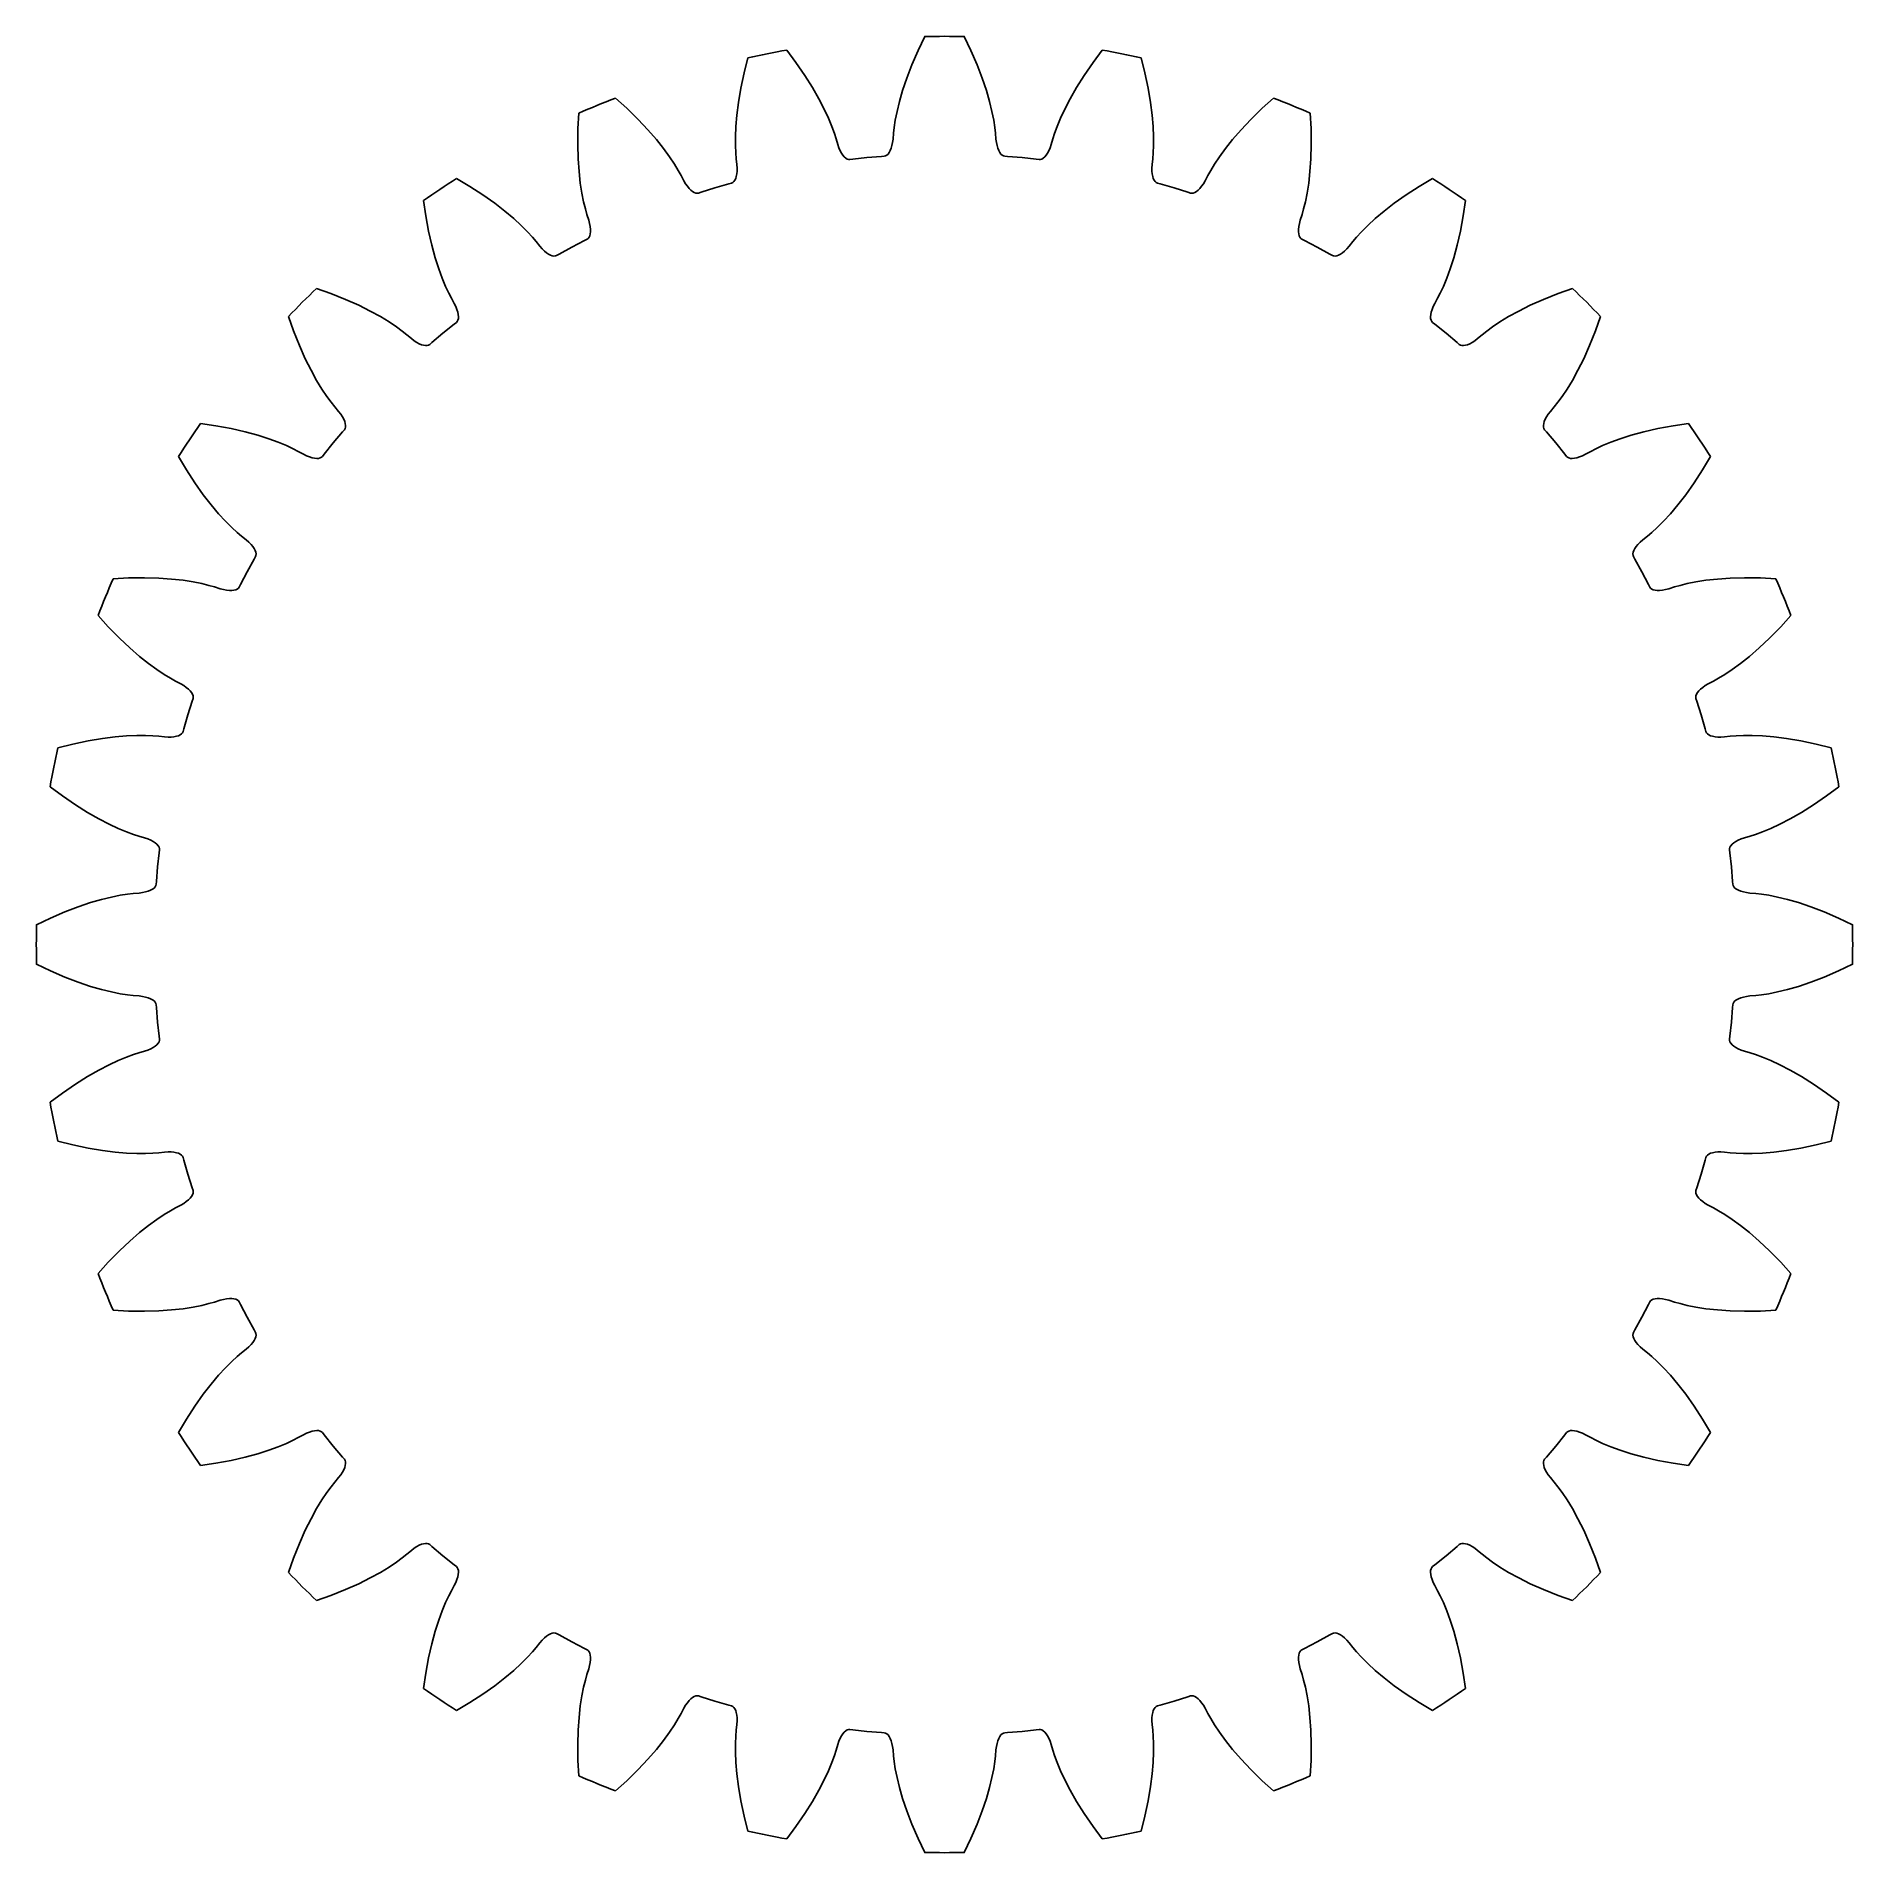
# Model space of a CAD drawing. Extents: x -17 to 17, y -17 to 17.
import ezdxf

# ---------------------------------------------------------------- set-up
doc = ezdxf.new("R2010")
doc.units = 0

msp = doc.modelspace()

# ---------------------------------------------------------------- linework, layer by layer
at = {"layer": 'layer0'}
for p, q in [((-2.951, 16.742), (-2.78, 16.512)), ((-0.612, 16.466), (-0.495, 16.737)), ((-0.495, 16.737), (-0.371, 16.996)), ((0.371, 16.996), (0.495, 16.737)), ((0.495, 16.737), (0.612, 16.466)), ((2.78, 16.512), (2.951, 16.742)), ((-3.751, 16.319), (-3.68, 16.597)), ((-2.78, 16.512), (-2.612, 16.269)), ((-0.707, 16.214), (-0.612, 16.466)), ((0.612, 16.466), (0.707, 16.214)), ((2.612, 16.269), (2.78, 16.512)), ((3.68, 16.597), (3.751, 16.319)), ((-3.857, 15.764), (-3.812, 16.03)), ((-3.812, 16.03), (-3.751, 16.319)), ((-2.612, 16.269), (-2.469, 16.04)), ((-2.469, 16.04), (-2.35, 15.831)), ((-0.844, 15.777), (-0.784, 15.985)), ((-0.784, 15.985), (-0.707, 16.214)), ((0.707, 16.214), (0.784, 15.985)), ((0.784, 15.985), (0.844, 15.777)), ((2.35, 15.831), (2.469, 16.04)), ((2.469, 16.04), (2.612, 16.269)), ((3.751, 16.319), (3.812, 16.03)), ((3.812, 16.03), (3.857, 15.764)), ((-6.161, 15.844), (-5.948, 15.653)), ((-5.948, 15.653), (-5.736, 15.446)), ((-3.887, 15.525), (-3.857, 15.764)), ((-2.35, 15.831), (-2.25, 15.638)), ((-0.889, 15.592), (-0.844, 15.777)), ((0.844, 15.777), (0.889, 15.592)), ((2.25, 15.638), (2.35, 15.831)), ((3.857, 15.764), (3.887, 15.525)), ((5.736, 15.446), (5.948, 15.653)), ((5.948, 15.653), (6.161, 15.844)), ((-6.862, 15.274), (-6.847, 15.56)), ((-5.736, 15.446), (-5.551, 15.25)), ((-3.913, 15.119), (-3.905, 15.309)), ((-3.905, 15.309), (-3.887, 15.525)), ((-2.25, 15.638), (-2.17, 15.466)), ((-2.17, 15.466), (-2.108, 15.314)), ((-2.108, 15.314), (-2.06, 15.184)), ((-0.942, 15.294), (-0.921, 15.431)), ((-0.921, 15.431), (-0.889, 15.592)), ((0.889, 15.592), (0.921, 15.431)), ((0.921, 15.431), (0.942, 15.294)), ((2.06, 15.184), (2.108, 15.314)), ((2.108, 15.314), (2.17, 15.466)), ((2.17, 15.466), (2.25, 15.638)), ((3.887, 15.525), (3.905, 15.309)), ((3.905, 15.309), (3.913, 15.119)), ((5.551, 15.25), (5.736, 15.446)), ((6.847, 15.56), (6.862, 15.274)), ((-6.866, 14.978), (-6.862, 15.274)), ((-6.858, 14.709), (-6.866, 14.978)), ((-5.551, 15.25), (-5.393, 15.068)), ((-5.393, 15.068), (-5.258, 14.899)), ((-3.913, 14.955), (-3.913, 15.119)), ((-2.06, 15.184), (-2.027, 15.08)), ((-2.027, 15.08), (-1.996, 14.974)), ((-1.996, 14.974), (-1.975, 14.913)), ((-0.985, 14.954), (-0.973, 15.012)), ((-0.973, 15.012), (-0.963, 15.076)), ((-0.963, 15.076), (-0.954, 15.186)), ((-0.954, 15.186), (-0.942, 15.294)), ((0.942, 15.294), (0.954, 15.186)), ((0.954, 15.186), (0.963, 15.076)), ((0.963, 15.076), (0.973, 15.012)), ((0.973, 15.012), (0.985, 14.954)), ((1.975, 14.913), (1.996, 14.974)), ((1.996, 14.974), (2.027, 15.08)), ((2.027, 15.08), (2.06, 15.184)), ((3.913, 15.119), (3.913, 14.955)), ((5.258, 14.899), (5.393, 15.068)), ((5.393, 15.068), (5.551, 15.25)), ((6.866, 14.978), (6.858, 14.709)), ((6.862, 15.274), (6.866, 14.978)), ((-6.841, 14.468), (-6.858, 14.709)), ((-5.258, 14.899), (-5.146, 14.745)), ((-5.146, 14.745), (-5.055, 14.609)), ((-3.908, 14.817), (-3.913, 14.955)), ((-3.899, 14.708), (-3.908, 14.817)), ((-3.886, 14.598), (-3.899, 14.708)), ((-1.975, 14.913), (-1.952, 14.859)), ((-1.952, 14.859), (-1.927, 14.813)), ((-1.927, 14.813), (-1.902, 14.774)), ((-1.902, 14.774), (-1.876, 14.743)), ((-1.876, 14.743), (-1.85, 14.719)), ((-1.85, 14.719), (-1.824, 14.703)), ((-1.824, 14.703), (-1.798, 14.695)), ((-1.798, 14.695), (-1.772, 14.694)), ((-1.772, 14.694), (-1.719, 14.7)), ((-1.719, 14.7), (-1.451, 14.729)), ((-1.451, 14.729), (-1.181, 14.753)), ((-1.181, 14.753), (-1.128, 14.757)), ((-1.128, 14.757), (-1.104, 14.763)), ((-1.104, 14.763), (-1.08, 14.776)), ((-1.08, 14.776), (-1.057, 14.797)), ((-1.057, 14.797), (-1.036, 14.826)), ((-1.036, 14.826), (-1.017, 14.861)), ((-1.017, 14.861), (-1, 14.904)), ((-1, 14.904), (-0.985, 14.954)), ((0.985, 14.954), (1, 14.904)), ((1, 14.904), (1.017, 14.861)), ((1.017, 14.861), (1.036, 14.826)), ((1.036, 14.826), (1.057, 14.797)), ((1.057, 14.797), (1.08, 14.776)), ((1.08, 14.776), (1.104, 14.763)), ((1.104, 14.763), (1.128, 14.757)), ((1.128, 14.757), (1.181, 14.753)), ((1.181, 14.753), (1.451, 14.729)), ((1.451, 14.729), (1.719, 14.7)), ((1.719, 14.7), (1.772, 14.694)), ((1.772, 14.694), (1.798, 14.695)), ((1.798, 14.695), (1.824, 14.703)), ((1.824, 14.703), (1.85, 14.719)), ((1.85, 14.719), (1.876, 14.743)), ((1.876, 14.743), (1.902, 14.774)), ((1.902, 14.774), (1.927, 14.813)), ((1.927, 14.813), (1.952, 14.859)), ((1.952, 14.859), (1.975, 14.913)), ((3.899, 14.708), (3.886, 14.598)), ((3.908, 14.817), (3.899, 14.708)), ((3.913, 14.955), (3.908, 14.817)), ((5.055, 14.609), (5.146, 14.745)), ((5.146, 14.745), (5.258, 14.899)), ((6.858, 14.709), (6.841, 14.468)), ((-9.134, 14.338), (-8.887, 14.192)), ((-6.817, 14.253), (-6.841, 14.468)), ((-5.055, 14.609), (-4.983, 14.491)), ((-4.983, 14.491), (-4.93, 14.395)), ((-4.93, 14.395), (-4.879, 14.297)), ((-4.879, 14.297), (-4.846, 14.241)), ((-3.963, 14.264), (-3.942, 14.282)), ((-3.942, 14.282), (-3.924, 14.307)), ((-3.924, 14.307), (-3.909, 14.339)), ((-3.909, 14.339), (-3.897, 14.377)), ((-3.897, 14.377), (-3.888, 14.423)), ((-3.888, 14.423), (-3.883, 14.475)), ((-3.883, 14.534), (-3.886, 14.598)), ((-3.883, 14.475), (-3.883, 14.534)), ((3.886, 14.598), (3.883, 14.534)), ((3.883, 14.534), (3.883, 14.475)), ((3.883, 14.475), (3.888, 14.423)), ((3.888, 14.423), (3.897, 14.377)), ((3.897, 14.377), (3.909, 14.339)), ((3.909, 14.339), (3.924, 14.307)), ((3.924, 14.307), (3.942, 14.282)), ((3.942, 14.282), (3.963, 14.264)), ((4.846, 14.241), (4.879, 14.297)), ((4.879, 14.297), (4.93, 14.395)), ((4.93, 14.395), (4.983, 14.491)), ((4.983, 14.491), (5.055, 14.609)), ((6.841, 14.468), (6.817, 14.253)), ((8.887, 14.192), (9.134, 14.338)), ((-8.887, 14.192), (-8.639, 14.03)), ((-8.639, 14.03), (-8.42, 13.874)), ((-6.788, 14.065), (-6.817, 14.253)), ((-6.756, 13.904), (-6.788, 14.065)), ((-4.846, 14.241), (-4.813, 14.193)), ((-4.813, 14.193), (-4.78, 14.152)), ((-4.78, 14.152), (-4.748, 14.119)), ((-4.748, 14.119), (-4.716, 14.094)), ((-4.716, 14.094), (-4.686, 14.076)), ((-4.686, 14.076), (-4.657, 14.065)), ((-4.657, 14.065), (-4.63, 14.062)), ((-4.63, 14.062), (-4.605, 14.065)), ((-4.605, 14.065), (-4.554, 14.082)), ((-4.554, 14.082), (-4.296, 14.163)), ((-4.296, 14.163), (-4.037, 14.239)), ((-4.037, 14.239), (-3.986, 14.253)), ((-3.986, 14.253), (-3.963, 14.264)), ((3.963, 14.264), (3.986, 14.253)), ((3.986, 14.253), (4.037, 14.239)), ((4.037, 14.239), (4.296, 14.163)), ((4.296, 14.163), (4.554, 14.082)), ((4.554, 14.082), (4.605, 14.065)), ((4.605, 14.065), (4.63, 14.062)), ((4.63, 14.062), (4.657, 14.065)), ((4.657, 14.065), (4.686, 14.076)), ((4.686, 14.076), (4.716, 14.094)), ((4.716, 14.094), (4.748, 14.119)), ((4.748, 14.119), (4.78, 14.152)), ((4.78, 14.152), (4.813, 14.193)), ((4.813, 14.193), (4.846, 14.241)), ((6.788, 14.065), (6.756, 13.904)), ((6.817, 14.253), (6.788, 14.065)), ((8.42, 13.874), (8.639, 14.03)), ((8.639, 14.03), (8.887, 14.192)), ((-9.71, 13.642), (-9.751, 13.925)), ((-9.656, 13.351), (-9.71, 13.642)), ((-8.42, 13.874), (-8.229, 13.726)), ((-8.229, 13.726), (-8.064, 13.587)), ((-6.723, 13.77), (-6.756, 13.904)), ((-6.693, 13.665), (-6.723, 13.77)), ((-6.66, 13.56), (-6.693, 13.665)), ((6.693, 13.665), (6.66, 13.56)), ((6.723, 13.77), (6.693, 13.665)), ((6.756, 13.904), (6.723, 13.77)), ((8.064, 13.587), (8.229, 13.726)), ((8.229, 13.726), (8.42, 13.874)), ((9.71, 13.642), (9.656, 13.351)), ((9.751, 13.925), (9.71, 13.642)), ((-9.596, 13.088), (-9.656, 13.351)), ((-8.064, 13.587), (-7.923, 13.458)), ((-7.923, 13.458), (-7.808, 13.342)), ((-7.808, 13.342), (-7.714, 13.24)), ((-6.643, 13.497), (-6.66, 13.56)), ((-6.652, 13.238), (-6.639, 13.266)), ((-6.633, 13.439), (-6.643, 13.497)), ((-6.639, 13.266), (-6.631, 13.301)), ((-6.627, 13.387), (-6.633, 13.439)), ((-6.631, 13.301), (-6.627, 13.341)), ((-6.627, 13.341), (-6.627, 13.387)), ((6.633, 13.439), (6.627, 13.387)), ((6.627, 13.387), (6.627, 13.341)), ((6.627, 13.341), (6.631, 13.301)), ((6.631, 13.301), (6.639, 13.266)), ((6.643, 13.497), (6.633, 13.439)), ((6.639, 13.266), (6.652, 13.238)), ((6.66, 13.56), (6.643, 13.497)), ((7.714, 13.24), (7.808, 13.342)), ((7.808, 13.342), (7.923, 13.458)), ((7.923, 13.458), (8.064, 13.587)), ((9.656, 13.351), (9.596, 13.088)), ((-9.532, 12.855), (-9.596, 13.088)), ((-7.714, 13.24), (-7.643, 13.157)), ((-7.643, 13.157), (-7.575, 13.071)), ((-7.575, 13.071), (-7.531, 13.022)), ((-7.531, 13.022), (-7.489, 12.981)), ((-7.489, 12.981), (-7.449, 12.948)), ((-7.449, 12.948), (-7.411, 12.922)), ((-7.411, 12.922), (-7.375, 12.903)), ((-7.26, 12.897), (-7.214, 12.923)), ((-7.214, 12.923), (-6.977, 13.052)), ((-6.977, 13.052), (-6.737, 13.178)), ((-6.737, 13.178), (-6.69, 13.202)), ((-6.69, 13.202), (-6.669, 13.217)), ((-6.669, 13.217), (-6.652, 13.238)), ((6.652, 13.238), (6.669, 13.217)), ((6.669, 13.217), (6.69, 13.202)), ((6.69, 13.202), (6.737, 13.178)), ((6.737, 13.178), (6.977, 13.052)), ((6.977, 13.052), (7.214, 12.923)), ((7.214, 12.923), (7.26, 12.897)), ((7.375, 12.903), (7.411, 12.922)), ((7.411, 12.922), (7.449, 12.948)), ((7.449, 12.948), (7.489, 12.981)), ((7.489, 12.981), (7.531, 13.022)), ((7.531, 13.022), (7.575, 13.071)), ((7.575, 13.071), (7.643, 13.157)), ((7.643, 13.157), (7.714, 13.24)), ((9.596, 13.088), (9.532, 12.855)), ((-9.467, 12.649), (-9.532, 12.855)), ((-9.401, 12.47), (-9.467, 12.649)), ((-7.375, 12.903), (-7.342, 12.891)), ((-7.342, 12.891), (-7.311, 12.886)), ((-7.311, 12.886), (-7.284, 12.888)), ((-7.284, 12.888), (-7.26, 12.897)), ((7.26, 12.897), (7.284, 12.888)), ((7.284, 12.888), (7.311, 12.886)), ((7.311, 12.886), (7.342, 12.891)), ((7.342, 12.891), (7.375, 12.903)), ((9.467, 12.649), (9.401, 12.47)), ((9.532, 12.855), (9.467, 12.649)), ((-11.755, 12.281), (-11.485, 12.185)), ((-9.339, 12.319), (-9.401, 12.47)), ((-9.28, 12.193), (-9.339, 12.319)), ((9.339, 12.319), (9.28, 12.193)), ((9.401, 12.47), (9.339, 12.319)), ((11.485, 12.185), (11.755, 12.281)), ((-11.485, 12.185), (-11.211, 12.075)), ((-11.211, 12.075), (-10.965, 11.965)), ((-10.965, 11.965), (-10.749, 11.857)), ((-9.23, 12.096), (-9.28, 12.193)), ((-9.177, 12), (-9.23, 12.096)), ((-9.149, 11.941), (-9.177, 12)), ((-9.127, 11.887), (-9.149, 11.941)), ((9.149, 11.941), (9.127, 11.887)), ((9.177, 12), (9.149, 11.941)), ((9.23, 12.096), (9.177, 12)), ((9.28, 12.193), (9.23, 12.096)), ((10.749, 11.857), (10.965, 11.965)), ((10.965, 11.965), (11.211, 12.075)), ((11.211, 12.075), (11.485, 12.185)), ((-12.185, 11.485), (-12.281, 11.755)), ((-10.749, 11.857), (-10.559, 11.753)), ((-10.559, 11.753), (-10.397, 11.653)), ((-10.397, 11.653), (-10.261, 11.563)), ((-10.261, 11.563), (-10.149, 11.481)), ((-9.389, 11.441), (-9.179, 11.61)), ((-9.179, 11.61), (-9.137, 11.643)), ((-9.137, 11.643), (-9.12, 11.662)), ((-9.112, 11.837), (-9.127, 11.887)), ((-9.12, 11.662), (-9.107, 11.686)), ((-9.102, 11.792), (-9.112, 11.837)), ((-9.107, 11.686), (-9.1, 11.716)), ((-9.098, 11.751), (-9.102, 11.792)), ((-9.1, 11.716), (-9.098, 11.751)), ((9.102, 11.792), (9.098, 11.751)), ((9.098, 11.751), (9.1, 11.716)), ((9.1, 11.716), (9.107, 11.686)), ((9.112, 11.837), (9.102, 11.792)), ((9.107, 11.686), (9.12, 11.662)), ((9.127, 11.887), (9.112, 11.837)), ((9.12, 11.662), (9.137, 11.643)), ((9.137, 11.643), (9.179, 11.61)), ((9.179, 11.61), (9.389, 11.441)), ((10.149, 11.481), (10.261, 11.563)), ((10.261, 11.563), (10.397, 11.653)), ((10.397, 11.653), (10.559, 11.753)), ((10.559, 11.753), (10.749, 11.857)), ((12.281, 11.755), (12.185, 11.485)), ((-12.075, 11.211), (-12.185, 11.485)), ((-10.149, 11.481), (-10.063, 11.413)), ((-10.063, 11.413), (-9.979, 11.342)), ((-9.979, 11.342), (-9.927, 11.303)), ((-9.927, 11.303), (-9.878, 11.271)), ((-9.878, 11.271), (-9.832, 11.246)), ((-9.832, 11.246), (-9.79, 11.228)), ((-9.79, 11.228), (-9.751, 11.216)), ((-9.659, 11.219), (-9.637, 11.233)), ((-9.637, 11.233), (-9.596, 11.267)), ((-9.596, 11.267), (-9.389, 11.441)), ((9.389, 11.441), (9.596, 11.267)), ((9.596, 11.267), (9.637, 11.233)), ((9.637, 11.233), (9.659, 11.219)), ((9.751, 11.216), (9.79, 11.228)), ((9.79, 11.228), (9.832, 11.246)), ((9.832, 11.246), (9.878, 11.271)), ((9.878, 11.271), (9.927, 11.303)), ((9.927, 11.303), (9.979, 11.342)), ((9.979, 11.342), (10.063, 11.413)), ((10.063, 11.413), (10.149, 11.481)), ((12.185, 11.485), (12.075, 11.211)), ((-11.965, 10.965), (-12.075, 11.211)), ((-11.857, 10.749), (-11.965, 10.965)), ((-9.751, 11.216), (-9.716, 11.211)), ((-9.716, 11.211), (-9.685, 11.212)), ((-9.685, 11.212), (-9.659, 11.219)), ((9.659, 11.219), (9.685, 11.212)), ((9.685, 11.212), (9.716, 11.211)), ((9.716, 11.211), (9.751, 11.216)), ((11.965, 10.965), (11.857, 10.749)), ((12.075, 11.211), (11.965, 10.965)), ((-11.753, 10.559), (-11.857, 10.749)), ((-11.653, 10.397), (-11.753, 10.559)), ((11.753, 10.559), (11.653, 10.397)), ((11.857, 10.749), (11.753, 10.559)), ((-11.563, 10.261), (-11.653, 10.397)), ((-11.481, 10.149), (-11.563, 10.261)), ((11.563, 10.261), (11.481, 10.149)), ((11.653, 10.397), (11.563, 10.261)), ((-11.413, 10.063), (-11.481, 10.149)), ((-11.342, 9.979), (-11.413, 10.063)), ((-11.303, 9.927), (-11.342, 9.979)), ((-11.271, 9.878), (-11.303, 9.927)), ((-11.246, 9.832), (-11.271, 9.878)), ((11.271, 9.878), (11.246, 9.832)), ((11.303, 9.927), (11.271, 9.878)), ((11.342, 9.979), (11.303, 9.927)), ((11.413, 10.063), (11.342, 9.979)), ((11.481, 10.149), (11.413, 10.063)), ((-13.925, 9.751), (-13.642, 9.71)), ((-13.642, 9.71), (-13.351, 9.656)), ((-13.351, 9.656), (-13.088, 9.596)), ((-13.088, 9.596), (-12.855, 9.532)), ((-12.855, 9.532), (-12.649, 9.467)), ((-11.441, 9.389), (-11.267, 9.596)), ((-11.267, 9.596), (-11.233, 9.637)), ((-11.228, 9.79), (-11.246, 9.832)), ((-11.233, 9.637), (-11.219, 9.659)), ((-11.216, 9.751), (-11.228, 9.79)), ((-11.219, 9.659), (-11.212, 9.685)), ((-11.211, 9.716), (-11.216, 9.751)), ((-11.212, 9.685), (-11.211, 9.716)), ((11.216, 9.751), (11.211, 9.716)), ((11.211, 9.716), (11.212, 9.685)), ((11.212, 9.685), (11.219, 9.659)), ((11.228, 9.79), (11.216, 9.751)), ((11.219, 9.659), (11.233, 9.637)), ((11.246, 9.832), (11.228, 9.79)), ((11.233, 9.637), (11.267, 9.596)), ((11.267, 9.596), (11.441, 9.389)), ((12.649, 9.467), (12.855, 9.532)), ((12.855, 9.532), (13.088, 9.596)), ((13.088, 9.596), (13.351, 9.656)), ((13.351, 9.656), (13.642, 9.71)), ((13.642, 9.71), (13.925, 9.751)), ((-12.649, 9.467), (-12.47, 9.401)), ((-12.47, 9.401), (-12.319, 9.339)), ((-12.319, 9.339), (-12.193, 9.28)), ((-12.193, 9.28), (-12.096, 9.23)), ((-12.096, 9.23), (-12, 9.177)), ((-11.61, 9.179), (-11.441, 9.389)), ((11.441, 9.389), (11.61, 9.179)), ((12, 9.177), (12.096, 9.23)), ((12.096, 9.23), (12.193, 9.28)), ((12.193, 9.28), (12.319, 9.339)), ((12.319, 9.339), (12.47, 9.401)), ((12.47, 9.401), (12.649, 9.467)), ((-14.192, 8.887), (-14.338, 9.134)), ((-14.03, 8.639), (-14.192, 8.887)), ((-12, 9.177), (-11.941, 9.149)), ((-11.941, 9.149), (-11.887, 9.127)), ((-11.887, 9.127), (-11.837, 9.112)), ((-11.837, 9.112), (-11.792, 9.102)), ((-11.792, 9.102), (-11.751, 9.098)), ((-11.751, 9.098), (-11.716, 9.1)), ((-11.716, 9.1), (-11.686, 9.107)), ((-11.686, 9.107), (-11.662, 9.12)), ((-11.662, 9.12), (-11.643, 9.137)), ((-11.643, 9.137), (-11.61, 9.179)), ((11.61, 9.179), (11.643, 9.137)), ((11.643, 9.137), (11.662, 9.12)), ((11.662, 9.12), (11.686, 9.107)), ((11.686, 9.107), (11.716, 9.1)), ((11.716, 9.1), (11.751, 9.098)), ((11.751, 9.098), (11.792, 9.102)), ((11.792, 9.102), (11.837, 9.112)), ((11.837, 9.112), (11.887, 9.127)), ((11.887, 9.127), (11.941, 9.149)), ((11.941, 9.149), (12, 9.177)), ((14.192, 8.887), (14.03, 8.639)), ((14.338, 9.134), (14.192, 8.887)), ((-13.874, 8.42), (-14.03, 8.639)), ((14.03, 8.639), (13.874, 8.42)), ((-13.726, 8.229), (-13.874, 8.42)), ((-13.587, 8.064), (-13.726, 8.229)), ((13.726, 8.229), (13.587, 8.064)), ((13.874, 8.42), (13.726, 8.229)), ((-13.458, 7.923), (-13.587, 8.064)), ((-13.342, 7.808), (-13.458, 7.923)), ((13.458, 7.923), (13.342, 7.808)), ((13.587, 8.064), (13.458, 7.923)), ((-13.24, 7.714), (-13.342, 7.808)), ((-13.157, 7.643), (-13.24, 7.714)), ((-13.071, 7.575), (-13.157, 7.643)), ((-13.022, 7.531), (-13.071, 7.575)), ((-12.981, 7.489), (-13.022, 7.531)), ((-12.948, 7.449), (-12.981, 7.489)), ((12.981, 7.489), (12.948, 7.449)), ((13.022, 7.531), (12.981, 7.489)), ((13.071, 7.575), (13.022, 7.531)), ((13.157, 7.643), (13.071, 7.575)), ((13.24, 7.714), (13.157, 7.643)), ((13.342, 7.808), (13.24, 7.714)), ((-13.052, 6.977), (-12.923, 7.214)), ((-12.922, 7.411), (-12.948, 7.449)), ((-12.923, 7.214), (-12.897, 7.26)), ((-12.903, 7.375), (-12.922, 7.411)), ((-12.891, 7.342), (-12.903, 7.375)), ((-12.897, 7.26), (-12.888, 7.284)), ((-12.886, 7.311), (-12.891, 7.342)), ((-12.888, 7.284), (-12.886, 7.311)), ((12.891, 7.342), (12.886, 7.311)), ((12.886, 7.311), (12.888, 7.284)), ((12.888, 7.284), (12.897, 7.26)), ((12.903, 7.375), (12.891, 7.342)), ((12.897, 7.26), (12.923, 7.214)), ((12.922, 7.411), (12.903, 7.375)), ((12.948, 7.449), (12.922, 7.411)), ((12.923, 7.214), (13.052, 6.977)), ((-15.56, 6.847), (-15.274, 6.862)), ((-15.274, 6.862), (-14.978, 6.866)), ((-14.978, 6.866), (-14.709, 6.858)), ((-14.709, 6.858), (-14.468, 6.841)), ((-14.468, 6.841), (-14.253, 6.817)), ((-14.253, 6.817), (-14.065, 6.788)), ((-13.178, 6.737), (-13.052, 6.977)), ((13.052, 6.977), (13.178, 6.737)), ((14.065, 6.788), (14.253, 6.817)), ((14.253, 6.817), (14.468, 6.841)), ((14.468, 6.841), (14.709, 6.858)), ((14.709, 6.858), (14.978, 6.866)), ((14.978, 6.866), (15.274, 6.862)), ((15.274, 6.862), (15.56, 6.847)), ((-14.065, 6.788), (-13.904, 6.756)), ((-13.904, 6.756), (-13.77, 6.723)), ((-13.77, 6.723), (-13.665, 6.693)), ((-13.665, 6.693), (-13.56, 6.66)), ((-13.56, 6.66), (-13.497, 6.643)), ((-13.497, 6.643), (-13.439, 6.633)), ((-13.439, 6.633), (-13.387, 6.627)), ((-13.387, 6.627), (-13.341, 6.627)), ((-13.341, 6.627), (-13.301, 6.631)), ((-13.301, 6.631), (-13.266, 6.639)), ((-13.266, 6.639), (-13.238, 6.652)), ((-13.238, 6.652), (-13.217, 6.669)), ((-13.217, 6.669), (-13.202, 6.69)), ((-13.202, 6.69), (-13.178, 6.737)), ((13.178, 6.737), (13.202, 6.69)), ((13.202, 6.69), (13.217, 6.669)), ((13.217, 6.669), (13.238, 6.652)), ((13.238, 6.652), (13.266, 6.639)), ((13.266, 6.639), (13.301, 6.631)), ((13.301, 6.631), (13.341, 6.627)), ((13.341, 6.627), (13.387, 6.627)), ((13.387, 6.627), (13.439, 6.633)), ((13.439, 6.633), (13.497, 6.643)), ((13.497, 6.643), (13.56, 6.66)), ((13.56, 6.66), (13.665, 6.693)), ((13.665, 6.693), (13.77, 6.723)), ((13.77, 6.723), (13.904, 6.756)), ((13.904, 6.756), (14.065, 6.788)), ((-15.653, 5.948), (-15.844, 6.161)), ((15.844, 6.161), (15.653, 5.948)), ((-15.446, 5.736), (-15.653, 5.948)), ((15.653, 5.948), (15.446, 5.736)), ((-15.25, 5.551), (-15.446, 5.736)), ((-15.068, 5.393), (-15.25, 5.551)), ((15.25, 5.551), (15.068, 5.393)), ((15.446, 5.736), (15.25, 5.551)), ((-14.899, 5.258), (-15.068, 5.393)), ((-14.745, 5.146), (-14.899, 5.258)), ((-14.609, 5.055), (-14.745, 5.146)), ((14.745, 5.146), (14.609, 5.055)), ((14.899, 5.258), (14.745, 5.146)), ((15.068, 5.393), (14.899, 5.258)), ((-14.491, 4.983), (-14.609, 5.055)), ((-14.395, 4.93), (-14.491, 4.983)), ((-14.297, 4.879), (-14.395, 4.93)), ((-14.241, 4.846), (-14.297, 4.879)), ((-14.193, 4.813), (-14.241, 4.846)), ((-14.152, 4.78), (-14.193, 4.813)), ((-14.119, 4.748), (-14.152, 4.78)), ((14.152, 4.78), (14.119, 4.748)), ((14.193, 4.813), (14.152, 4.78)), ((14.241, 4.846), (14.193, 4.813)), ((14.297, 4.879), (14.241, 4.846)), ((14.395, 4.93), (14.297, 4.879)), ((14.491, 4.983), (14.395, 4.93)), ((14.609, 5.055), (14.491, 4.983)), ((-14.163, 4.296), (-14.082, 4.554)), ((-14.094, 4.716), (-14.119, 4.748)), ((-14.076, 4.686), (-14.094, 4.716)), ((-14.082, 4.554), (-14.065, 4.605)), ((-14.065, 4.657), (-14.076, 4.686)), ((-14.062, 4.63), (-14.065, 4.657)), ((-14.065, 4.605), (-14.062, 4.63)), ((14.065, 4.657), (14.062, 4.63)), ((14.062, 4.63), (14.065, 4.605)), ((14.076, 4.686), (14.065, 4.657)), ((14.065, 4.605), (14.082, 4.554)), ((14.094, 4.716), (14.076, 4.686)), ((14.082, 4.554), (14.163, 4.296)), ((14.119, 4.748), (14.094, 4.716)), ((-14.239, 4.037), (-14.163, 4.296)), ((14.163, 4.296), (14.239, 4.037)), ((-16.597, 3.68), (-16.319, 3.751)), ((-16.319, 3.751), (-16.03, 3.812)), ((-16.03, 3.812), (-15.764, 3.857)), ((-15.764, 3.857), (-15.525, 3.887)), ((-15.525, 3.887), (-15.309, 3.905)), ((-15.309, 3.905), (-15.119, 3.913)), ((-15.119, 3.913), (-14.955, 3.913)), ((-14.955, 3.913), (-14.817, 3.908)), ((-14.817, 3.908), (-14.708, 3.899)), ((-14.708, 3.899), (-14.598, 3.886)), ((-14.598, 3.886), (-14.534, 3.883)), ((-14.534, 3.883), (-14.475, 3.883)), ((-14.475, 3.883), (-14.423, 3.888)), ((-14.423, 3.888), (-14.377, 3.897)), ((-14.377, 3.897), (-14.339, 3.909)), ((-14.339, 3.909), (-14.307, 3.924)), ((-14.307, 3.924), (-14.282, 3.942)), ((-14.282, 3.942), (-14.264, 3.963)), ((-14.264, 3.963), (-14.253, 3.986)), ((-14.253, 3.986), (-14.239, 4.037)), ((14.239, 4.037), (14.253, 3.986)), ((14.253, 3.986), (14.264, 3.963)), ((14.264, 3.963), (14.282, 3.942)), ((14.282, 3.942), (14.307, 3.924)), ((14.307, 3.924), (14.339, 3.909)), ((14.339, 3.909), (14.377, 3.897)), ((14.377, 3.897), (14.423, 3.888)), ((14.423, 3.888), (14.475, 3.883)), ((14.475, 3.883), (14.534, 3.883)), ((14.534, 3.883), (14.598, 3.886)), ((14.598, 3.886), (14.708, 3.899)), ((14.708, 3.899), (14.817, 3.908)), ((14.817, 3.908), (14.955, 3.913)), ((14.955, 3.913), (15.119, 3.913)), ((15.119, 3.913), (15.309, 3.905)), ((15.309, 3.905), (15.525, 3.887)), ((15.525, 3.887), (15.764, 3.857)), ((15.764, 3.857), (16.03, 3.812)), ((16.03, 3.812), (16.319, 3.751)), ((16.319, 3.751), (16.597, 3.68)), ((-16.512, 2.78), (-16.742, 2.951)), ((-16.269, 2.612), (-16.512, 2.78)), ((16.512, 2.78), (16.269, 2.612)), ((16.742, 2.951), (16.512, 2.78)), ((-16.04, 2.469), (-16.269, 2.612)), ((-15.831, 2.35), (-16.04, 2.469)), ((16.04, 2.469), (15.831, 2.35)), ((16.269, 2.612), (16.04, 2.469)), ((-15.638, 2.25), (-15.831, 2.35)), ((-15.466, 2.17), (-15.638, 2.25)), ((-15.314, 2.108), (-15.466, 2.17)), ((-15.184, 2.06), (-15.314, 2.108)), ((-15.08, 2.027), (-15.184, 2.06)), ((15.184, 2.06), (15.08, 2.027)), ((15.314, 2.108), (15.184, 2.06)), ((15.466, 2.17), (15.314, 2.108)), ((15.638, 2.25), (15.466, 2.17)), ((15.831, 2.35), (15.638, 2.25)), ((-14.974, 1.996), (-15.08, 2.027)), ((-14.913, 1.975), (-14.974, 1.996)), ((-14.859, 1.952), (-14.913, 1.975)), ((-14.813, 1.927), (-14.859, 1.952)), ((-14.774, 1.902), (-14.813, 1.927)), ((-14.743, 1.876), (-14.774, 1.902)), ((-14.719, 1.85), (-14.743, 1.876)), ((-14.729, 1.451), (-14.7, 1.719)), ((-14.703, 1.824), (-14.719, 1.85)), ((-14.695, 1.798), (-14.703, 1.824)), ((-14.7, 1.719), (-14.694, 1.772)), ((-14.694, 1.772), (-14.695, 1.798)), ((14.695, 1.798), (14.694, 1.772)), ((14.694, 1.772), (14.7, 1.719)), ((14.703, 1.824), (14.695, 1.798)), ((14.7, 1.719), (14.729, 1.451)), ((14.719, 1.85), (14.703, 1.824)), ((14.743, 1.876), (14.719, 1.85)), ((14.774, 1.902), (14.743, 1.876)), ((14.813, 1.927), (14.774, 1.902)), ((14.859, 1.952), (14.813, 1.927)), ((14.913, 1.975), (14.859, 1.952)), ((14.974, 1.996), (14.913, 1.975)), ((15.08, 2.027), (14.974, 1.996)), ((-14.753, 1.181), (-14.729, 1.451)), ((14.729, 1.451), (14.753, 1.181)), ((-14.861, 1.017), (-14.826, 1.036)), ((-14.826, 1.036), (-14.797, 1.057)), ((-14.797, 1.057), (-14.776, 1.08)), ((-14.776, 1.08), (-14.763, 1.104)), ((-14.763, 1.104), (-14.757, 1.128)), ((-14.757, 1.128), (-14.753, 1.181)), ((14.753, 1.181), (14.757, 1.128)), ((14.757, 1.128), (14.763, 1.104)), ((14.763, 1.104), (14.776, 1.08)), ((14.776, 1.08), (14.797, 1.057)), ((14.797, 1.057), (14.826, 1.036)), ((14.826, 1.036), (14.861, 1.017)), ((-16.466, 0.612), (-16.214, 0.707)), ((-16.214, 0.707), (-15.985, 0.784)), ((-15.985, 0.784), (-15.777, 0.844)), ((-15.777, 0.844), (-15.592, 0.889)), ((-15.592, 0.889), (-15.431, 0.921)), ((-15.431, 0.921), (-15.294, 0.942)), ((-15.294, 0.942), (-15.186, 0.954)), ((-15.186, 0.954), (-15.076, 0.963)), ((-15.076, 0.963), (-15.012, 0.973)), ((-15.012, 0.973), (-14.954, 0.985)), ((-14.954, 0.985), (-14.904, 1)), ((-14.904, 1), (-14.861, 1.017)), ((14.861, 1.017), (14.904, 1)), ((14.904, 1), (14.954, 0.985)), ((14.954, 0.985), (15.012, 0.973)), ((15.012, 0.973), (15.076, 0.963)), ((15.076, 0.963), (15.186, 0.954)), ((15.186, 0.954), (15.294, 0.942)), ((15.294, 0.942), (15.431, 0.921)), ((15.431, 0.921), (15.592, 0.889)), ((15.592, 0.889), (15.777, 0.844)), ((15.777, 0.844), (15.985, 0.784)), ((15.985, 0.784), (16.214, 0.707)), ((16.214, 0.707), (16.466, 0.612)), ((-16.996, 0.371), (-16.737, 0.495)), ((-16.737, 0.495), (-16.466, 0.612)), ((16.466, 0.612), (16.737, 0.495)), ((16.737, 0.495), (16.996, 0.371)), ((-16.737, -0.495), (-16.996, -0.371)), ((-16.466, -0.612), (-16.737, -0.495)), ((-16.214, -0.707), (-16.466, -0.612)), ((16.466, -0.612), (16.214, -0.707)), ((16.737, -0.495), (16.466, -0.612)), ((16.996, -0.371), (16.737, -0.495)), ((-15.985, -0.784), (-16.214, -0.707)), ((-15.777, -0.844), (-15.985, -0.784)), ((-15.592, -0.889), (-15.777, -0.844)), ((-15.431, -0.921), (-15.592, -0.889)), ((-15.294, -0.942), (-15.431, -0.921)), ((-15.186, -0.954), (-15.294, -0.942)), ((-15.076, -0.963), (-15.186, -0.954)), ((-15.012, -0.973), (-15.076, -0.963)), ((-14.954, -0.985), (-15.012, -0.973)), ((-14.904, -1), (-14.954, -0.985)), ((-14.861, -1.017), (-14.904, -1)), ((-14.826, -1.036), (-14.861, -1.017)), ((14.861, -1.017), (14.826, -1.036)), ((14.904, -1), (14.861, -1.017)), ((14.954, -0.985), (14.904, -1)), ((15.012, -0.973), (14.954, -0.985)), ((15.076, -0.963), (15.012, -0.973)), ((15.186, -0.954), (15.076, -0.963)), ((15.294, -0.942), (15.186, -0.954)), ((15.431, -0.921), (15.294, -0.942)), ((15.592, -0.889), (15.431, -0.921)), ((15.777, -0.844), (15.592, -0.889)), ((15.985, -0.784), (15.777, -0.844)), ((16.214, -0.707), (15.985, -0.784)), ((-14.797, -1.057), (-14.826, -1.036)), ((-14.776, -1.08), (-14.797, -1.057)), ((-14.763, -1.104), (-14.776, -1.08)), ((-14.757, -1.128), (-14.763, -1.104)), ((-14.753, -1.181), (-14.757, -1.128)), ((-14.729, -1.451), (-14.753, -1.181)), ((14.753, -1.181), (14.729, -1.451)), ((14.757, -1.128), (14.753, -1.181)), ((14.763, -1.104), (14.757, -1.128)), ((14.776, -1.08), (14.763, -1.104)), ((14.797, -1.057), (14.776, -1.08)), ((14.826, -1.036), (14.797, -1.057)), ((-14.7, -1.719), (-14.729, -1.451)), ((14.729, -1.451), (14.7, -1.719)), ((-15.184, -2.06), (-15.08, -2.027)), ((-15.08, -2.027), (-14.974, -1.996)), ((-14.974, -1.996), (-14.913, -1.975)), ((-14.913, -1.975), (-14.859, -1.952)), ((-14.859, -1.952), (-14.813, -1.927)), ((-14.813, -1.927), (-14.774, -1.902)), ((-14.774, -1.902), (-14.743, -1.876)), ((-14.743, -1.876), (-14.719, -1.85)), ((-14.719, -1.85), (-14.703, -1.824)), ((-14.703, -1.824), (-14.695, -1.798)), ((-14.694, -1.772), (-14.7, -1.719)), ((-14.695, -1.798), (-14.694, -1.772)), ((14.7, -1.719), (14.694, -1.772)), ((14.694, -1.772), (14.695, -1.798)), ((14.695, -1.798), (14.703, -1.824)), ((14.703, -1.824), (14.719, -1.85)), ((14.719, -1.85), (14.743, -1.876)), ((14.743, -1.876), (14.774, -1.902)), ((14.774, -1.902), (14.813, -1.927)), ((14.813, -1.927), (14.859, -1.952)), ((14.859, -1.952), (14.913, -1.975)), ((14.913, -1.975), (14.974, -1.996)), ((14.974, -1.996), (15.08, -2.027)), ((15.08, -2.027), (15.184, -2.06)), ((-16.04, -2.469), (-15.831, -2.35)), ((-15.831, -2.35), (-15.638, -2.25)), ((-15.638, -2.25), (-15.466, -2.17)), ((-15.466, -2.17), (-15.314, -2.108)), ((-15.314, -2.108), (-15.184, -2.06)), ((15.184, -2.06), (15.314, -2.108)), ((15.314, -2.108), (15.466, -2.17)), ((15.466, -2.17), (15.638, -2.25)), ((15.638, -2.25), (15.831, -2.35)), ((15.831, -2.35), (16.04, -2.469)), ((-16.512, -2.78), (-16.269, -2.612)), ((-16.269, -2.612), (-16.04, -2.469)), ((16.04, -2.469), (16.269, -2.612)), ((16.269, -2.612), (16.512, -2.78)), ((-16.742, -2.951), (-16.512, -2.78)), ((16.512, -2.78), (16.742, -2.951)), ((-16.319, -3.751), (-16.597, -3.68)), ((16.597, -3.68), (16.319, -3.751)), ((-16.03, -3.812), (-16.319, -3.751)), ((-15.764, -3.857), (-16.03, -3.812)), ((-15.525, -3.887), (-15.764, -3.857)), ((-15.309, -3.905), (-15.525, -3.887)), ((-15.119, -3.913), (-15.309, -3.905)), ((-14.955, -3.913), (-15.119, -3.913)), ((-14.817, -3.908), (-14.955, -3.913)), ((-14.708, -3.899), (-14.817, -3.908)), ((-14.598, -3.886), (-14.708, -3.899)), ((-14.534, -3.883), (-14.598, -3.886)), ((-14.475, -3.883), (-14.534, -3.883)), ((-14.423, -3.888), (-14.475, -3.883)), ((-14.377, -3.897), (-14.423, -3.888)), ((-14.339, -3.909), (-14.377, -3.897)), ((-14.307, -3.924), (-14.339, -3.909)), ((-14.282, -3.942), (-14.307, -3.924)), ((-14.264, -3.963), (-14.282, -3.942)), ((-14.253, -3.986), (-14.264, -3.963)), ((-14.239, -4.037), (-14.253, -3.986)), ((-14.163, -4.296), (-14.239, -4.037)), ((14.239, -4.037), (14.163, -4.296)), ((14.253, -3.986), (14.239, -4.037)), ((14.264, -3.963), (14.253, -3.986)), ((14.282, -3.942), (14.264, -3.963)), ((14.307, -3.924), (14.282, -3.942)), ((14.339, -3.909), (14.307, -3.924)), ((14.377, -3.897), (14.339, -3.909)), ((14.423, -3.888), (14.377, -3.897)), ((14.475, -3.883), (14.423, -3.888)), ((14.534, -3.883), (14.475, -3.883)), ((14.598, -3.886), (14.534, -3.883)), ((14.708, -3.899), (14.598, -3.886)), ((14.817, -3.908), (14.708, -3.899)), ((14.955, -3.913), (14.817, -3.908)), ((15.119, -3.913), (14.955, -3.913)), ((15.309, -3.905), (15.119, -3.913)), ((15.525, -3.887), (15.309, -3.905)), ((15.764, -3.857), (15.525, -3.887)), ((16.03, -3.812), (15.764, -3.857)), ((16.319, -3.751), (16.03, -3.812)), ((-14.082, -4.554), (-14.163, -4.296)), ((14.163, -4.296), (14.082, -4.554)), ((-14.152, -4.78), (-14.119, -4.748)), ((-14.119, -4.748), (-14.094, -4.716)), ((-14.094, -4.716), (-14.076, -4.686)), ((-14.065, -4.605), (-14.082, -4.554)), ((-14.076, -4.686), (-14.065, -4.657)), ((-14.062, -4.63), (-14.065, -4.605)), ((-14.065, -4.657), (-14.062, -4.63)), ((14.065, -4.605), (14.062, -4.63)), ((14.062, -4.63), (14.065, -4.657)), ((14.082, -4.554), (14.065, -4.605)), ((14.065, -4.657), (14.076, -4.686)), ((14.076, -4.686), (14.094, -4.716)), ((14.094, -4.716), (14.119, -4.748)), ((14.119, -4.748), (14.152, -4.78)), ((-14.745, -5.146), (-14.609, -5.055)), ((-14.609, -5.055), (-14.491, -4.983)), ((-14.491, -4.983), (-14.395, -4.93)), ((-14.395, -4.93), (-14.297, -4.879)), ((-14.297, -4.879), (-14.241, -4.846)), ((-14.241, -4.846), (-14.193, -4.813)), ((-14.193, -4.813), (-14.152, -4.78)), ((14.152, -4.78), (14.193, -4.813)), ((14.193, -4.813), (14.241, -4.846)), ((14.241, -4.846), (14.297, -4.879)), ((14.297, -4.879), (14.395, -4.93)), ((14.395, -4.93), (14.491, -4.983)), ((14.491, -4.983), (14.609, -5.055)), ((14.609, -5.055), (14.745, -5.146)), ((-15.25, -5.551), (-15.068, -5.393)), ((-15.068, -5.393), (-14.899, -5.258)), ((-14.899, -5.258), (-14.745, -5.146)), ((14.745, -5.146), (14.899, -5.258)), ((14.899, -5.258), (15.068, -5.393)), ((15.068, -5.393), (15.25, -5.551)), ((-15.653, -5.948), (-15.446, -5.736)), ((-15.446, -5.736), (-15.25, -5.551)), ((15.25, -5.551), (15.446, -5.736)), ((15.446, -5.736), (15.653, -5.948)), ((-15.844, -6.161), (-15.653, -5.948)), ((15.653, -5.948), (15.844, -6.161)), ((-14.065, -6.788), (-14.253, -6.817)), ((-13.904, -6.756), (-14.065, -6.788)), ((-13.77, -6.723), (-13.904, -6.756)), ((-13.665, -6.693), (-13.77, -6.723)), ((-13.56, -6.66), (-13.665, -6.693)), ((-13.497, -6.643), (-13.56, -6.66)), ((-13.439, -6.633), (-13.497, -6.643)), ((-13.387, -6.627), (-13.439, -6.633)), ((-13.341, -6.627), (-13.387, -6.627)), ((-13.301, -6.631), (-13.341, -6.627)), ((-13.266, -6.639), (-13.301, -6.631)), ((-13.238, -6.652), (-13.266, -6.639)), ((-13.217, -6.669), (-13.238, -6.652)), ((-13.202, -6.69), (-13.217, -6.669)), ((-13.178, -6.737), (-13.202, -6.69)), ((-13.052, -6.977), (-13.178, -6.737)), ((13.178, -6.737), (13.052, -6.977)), ((13.202, -6.69), (13.178, -6.737)), ((13.217, -6.669), (13.202, -6.69)), ((13.238, -6.652), (13.217, -6.669)), ((13.266, -6.639), (13.238, -6.652)), ((13.301, -6.631), (13.266, -6.639)), ((13.341, -6.627), (13.301, -6.631)), ((13.387, -6.627), (13.341, -6.627)), ((13.439, -6.633), (13.387, -6.627)), ((13.497, -6.643), (13.439, -6.633)), ((13.56, -6.66), (13.497, -6.643)), ((13.665, -6.693), (13.56, -6.66)), ((13.77, -6.723), (13.665, -6.693)), ((13.904, -6.756), (13.77, -6.723)), ((14.065, -6.788), (13.904, -6.756)), ((14.253, -6.817), (14.065, -6.788)), ((-15.274, -6.862), (-15.56, -6.847)), ((-14.978, -6.866), (-15.274, -6.862)), ((-14.709, -6.858), (-14.978, -6.866)), ((-14.468, -6.841), (-14.709, -6.858)), ((-14.253, -6.817), (-14.468, -6.841)), ((-12.923, -7.214), (-13.052, -6.977)), ((13.052, -6.977), (12.923, -7.214)), ((14.468, -6.841), (14.253, -6.817)), ((14.709, -6.858), (14.468, -6.841)), ((14.978, -6.866), (14.709, -6.858)), ((15.274, -6.862), (14.978, -6.866)), ((15.56, -6.847), (15.274, -6.862)), ((-12.981, -7.489), (-12.948, -7.449)), ((-12.948, -7.449), (-12.922, -7.411)), ((-12.897, -7.26), (-12.923, -7.214)), ((-12.922, -7.411), (-12.903, -7.375)), ((-12.903, -7.375), (-12.891, -7.342)), ((-12.888, -7.284), (-12.897, -7.26)), ((-12.891, -7.342), (-12.886, -7.311)), ((-12.886, -7.311), (-12.888, -7.284)), ((12.888, -7.284), (12.886, -7.311)), ((12.886, -7.311), (12.891, -7.342)), ((12.897, -7.26), (12.888, -7.284)), ((12.891, -7.342), (12.903, -7.375)), ((12.923, -7.214), (12.897, -7.26)), ((12.903, -7.375), (12.922, -7.411)), ((12.922, -7.411), (12.948, -7.449)), ((12.948, -7.449), (12.981, -7.489)), ((-13.458, -7.923), (-13.342, -7.808)), ((-13.342, -7.808), (-13.24, -7.714)), ((-13.24, -7.714), (-13.157, -7.643)), ((-13.157, -7.643), (-13.071, -7.575)), ((-13.071, -7.575), (-13.022, -7.531)), ((-13.022, -7.531), (-12.981, -7.489)), ((12.981, -7.489), (13.022, -7.531)), ((13.022, -7.531), (13.071, -7.575)), ((13.071, -7.575), (13.157, -7.643)), ((13.157, -7.643), (13.24, -7.714)), ((13.24, -7.714), (13.342, -7.808)), ((13.342, -7.808), (13.458, -7.923)), ((-13.726, -8.229), (-13.587, -8.064)), ((-13.587, -8.064), (-13.458, -7.923)), ((13.458, -7.923), (13.587, -8.064)), ((13.587, -8.064), (13.726, -8.229)), ((-14.03, -8.639), (-13.874, -8.42)), ((-13.874, -8.42), (-13.726, -8.229)), ((13.726, -8.229), (13.874, -8.42)), ((13.874, -8.42), (14.03, -8.639)), ((-14.192, -8.887), (-14.03, -8.639)), ((14.03, -8.639), (14.192, -8.887)), ((-14.338, -9.134), (-14.192, -8.887)), ((-12, -9.177), (-12.096, -9.23)), ((-11.941, -9.149), (-12, -9.177)), ((-11.887, -9.127), (-11.941, -9.149)), ((-11.837, -9.112), (-11.887, -9.127)), ((-11.792, -9.102), (-11.837, -9.112)), ((-11.751, -9.098), (-11.792, -9.102)), ((-11.716, -9.1), (-11.751, -9.098)), ((-11.686, -9.107), (-11.716, -9.1)), ((-11.662, -9.12), (-11.686, -9.107)), ((-11.643, -9.137), (-11.662, -9.12)), ((-11.61, -9.179), (-11.643, -9.137)), ((-11.441, -9.389), (-11.61, -9.179)), ((11.61, -9.179), (11.441, -9.389)), ((11.643, -9.137), (11.61, -9.179)), ((11.662, -9.12), (11.643, -9.137)), ((11.686, -9.107), (11.662, -9.12)), ((11.716, -9.1), (11.686, -9.107)), ((11.751, -9.098), (11.716, -9.1)), ((11.792, -9.102), (11.751, -9.098)), ((11.837, -9.112), (11.792, -9.102)), ((11.887, -9.127), (11.837, -9.112)), ((11.941, -9.149), (11.887, -9.127)), ((12, -9.177), (11.941, -9.149)), ((12.096, -9.23), (12, -9.177)), ((14.192, -8.887), (14.338, -9.134)), ((-12.649, -9.467), (-12.855, -9.532)), ((-12.47, -9.401), (-12.649, -9.467)), ((-12.319, -9.339), (-12.47, -9.401)), ((-12.193, -9.28), (-12.319, -9.339)), ((-12.096, -9.23), (-12.193, -9.28)), ((-11.267, -9.596), (-11.441, -9.389)), ((11.441, -9.389), (11.267, -9.596)), ((12.193, -9.28), (12.096, -9.23)), ((12.319, -9.339), (12.193, -9.28)), ((12.47, -9.401), (12.319, -9.339)), ((12.649, -9.467), (12.47, -9.401)), ((12.855, -9.532), (12.649, -9.467)), ((-13.642, -9.71), (-13.925, -9.751)), ((-13.351, -9.656), (-13.642, -9.71)), ((-13.088, -9.596), (-13.351, -9.656)), ((-12.855, -9.532), (-13.088, -9.596)), ((-11.271, -9.878), (-11.246, -9.832)), ((-11.233, -9.637), (-11.267, -9.596)), ((-11.246, -9.832), (-11.228, -9.79)), ((-11.219, -9.659), (-11.233, -9.637)), ((-11.228, -9.79), (-11.216, -9.751)), ((-11.212, -9.685), (-11.219, -9.659)), ((-11.216, -9.751), (-11.211, -9.716)), ((-11.211, -9.716), (-11.212, -9.685)), ((11.212, -9.685), (11.211, -9.716)), ((11.211, -9.716), (11.216, -9.751)), ((11.219, -9.659), (11.212, -9.685)), ((11.216, -9.751), (11.228, -9.79)), ((11.233, -9.637), (11.219, -9.659)), ((11.228, -9.79), (11.246, -9.832)), ((11.267, -9.596), (11.233, -9.637)), ((11.246, -9.832), (11.271, -9.878)), ((13.088, -9.596), (12.855, -9.532)), ((13.351, -9.656), (13.088, -9.596)), ((13.642, -9.71), (13.351, -9.656)), ((13.925, -9.751), (13.642, -9.71)), ((-11.563, -10.261), (-11.481, -10.149)), ((-11.481, -10.149), (-11.413, -10.063)), ((-11.413, -10.063), (-11.342, -9.979)), ((-11.342, -9.979), (-11.303, -9.927)), ((-11.303, -9.927), (-11.271, -9.878)), ((11.271, -9.878), (11.303, -9.927)), ((11.303, -9.927), (11.342, -9.979)), ((11.342, -9.979), (11.413, -10.063)), ((11.413, -10.063), (11.481, -10.149)), ((11.481, -10.149), (11.563, -10.261)), ((-11.753, -10.559), (-11.653, -10.397)), ((-11.653, -10.397), (-11.563, -10.261)), ((11.563, -10.261), (11.653, -10.397)), ((11.653, -10.397), (11.753, -10.559)), ((-11.965, -10.965), (-11.857, -10.749)), ((-11.857, -10.749), (-11.753, -10.559)), ((11.753, -10.559), (11.857, -10.749)), ((11.857, -10.749), (11.965, -10.965)), ((-12.185, -11.485), (-12.075, -11.211)), ((-12.075, -11.211), (-11.965, -10.965)), ((-9.751, -11.216), (-9.79, -11.228)), ((-9.716, -11.211), (-9.751, -11.216)), ((-9.685, -11.212), (-9.716, -11.211)), ((-9.659, -11.219), (-9.685, -11.212)), ((-9.637, -11.233), (-9.659, -11.219)), ((9.659, -11.219), (9.637, -11.233)), ((9.685, -11.212), (9.659, -11.219)), ((9.716, -11.211), (9.685, -11.212)), ((9.751, -11.216), (9.716, -11.211)), ((9.79, -11.228), (9.751, -11.216)), ((11.965, -10.965), (12.075, -11.211)), ((12.075, -11.211), (12.185, -11.485)), ((-12.281, -11.755), (-12.185, -11.485)), ((-10.149, -11.481), (-10.261, -11.563)), ((-10.063, -11.413), (-10.149, -11.481)), ((-9.979, -11.342), (-10.063, -11.413)), ((-9.927, -11.303), (-9.979, -11.342)), ((-9.878, -11.271), (-9.927, -11.303)), ((-9.832, -11.246), (-9.878, -11.271)), ((-9.79, -11.228), (-9.832, -11.246)), ((-9.596, -11.267), (-9.637, -11.233)), ((-9.389, -11.441), (-9.596, -11.267)), ((-9.179, -11.61), (-9.389, -11.441)), ((9.389, -11.441), (9.179, -11.61)), ((9.596, -11.267), (9.389, -11.441)), ((9.637, -11.233), (9.596, -11.267)), ((9.832, -11.246), (9.79, -11.228)), ((9.878, -11.271), (9.832, -11.246)), ((9.927, -11.303), (9.878, -11.271)), ((9.979, -11.342), (9.927, -11.303)), ((10.063, -11.413), (9.979, -11.342)), ((10.149, -11.481), (10.063, -11.413)), ((10.261, -11.563), (10.149, -11.481)), ((12.185, -11.485), (12.281, -11.755)), ((-10.749, -11.857), (-10.965, -11.965)), ((-10.559, -11.753), (-10.749, -11.857)), ((-10.397, -11.653), (-10.559, -11.753)), ((-10.261, -11.563), (-10.397, -11.653)), ((-9.137, -11.643), (-9.179, -11.61)), ((-9.149, -11.941), (-9.127, -11.887)), ((-9.12, -11.662), (-9.137, -11.643)), ((-9.127, -11.887), (-9.112, -11.837)), ((-9.107, -11.686), (-9.12, -11.662)), ((-9.112, -11.837), (-9.102, -11.792)), ((-9.1, -11.716), (-9.107, -11.686)), ((-9.102, -11.792), (-9.098, -11.751)), ((-9.098, -11.751), (-9.1, -11.716)), ((9.1, -11.716), (9.098, -11.751)), ((9.098, -11.751), (9.102, -11.792)), ((9.107, -11.686), (9.1, -11.716)), ((9.102, -11.792), (9.112, -11.837)), ((9.12, -11.662), (9.107, -11.686)), ((9.112, -11.837), (9.127, -11.887)), ((9.137, -11.643), (9.12, -11.662)), ((9.127, -11.887), (9.149, -11.941)), ((9.179, -11.61), (9.137, -11.643)), ((10.397, -11.653), (10.261, -11.563)), ((10.559, -11.753), (10.397, -11.653)), ((10.749, -11.857), (10.559, -11.753)), ((10.965, -11.965), (10.749, -11.857)), ((-11.485, -12.185), (-11.755, -12.281)), ((-11.211, -12.075), (-11.485, -12.185)), ((-10.965, -11.965), (-11.211, -12.075)), ((-9.339, -12.319), (-9.28, -12.193)), ((-9.28, -12.193), (-9.23, -12.096)), ((-9.23, -12.096), (-9.177, -12)), ((-9.177, -12), (-9.149, -11.941)), ((9.149, -11.941), (9.177, -12)), ((9.177, -12), (9.23, -12.096)), ((9.23, -12.096), (9.28, -12.193)), ((9.28, -12.193), (9.339, -12.319)), ((11.211, -12.075), (10.965, -11.965)), ((11.485, -12.185), (11.211, -12.075)), ((11.755, -12.281), (11.485, -12.185)), ((-9.467, -12.649), (-9.401, -12.47)), ((-9.401, -12.47), (-9.339, -12.319)), ((9.339, -12.319), (9.401, -12.47)), ((9.401, -12.47), (9.467, -12.649)), ((-9.596, -13.088), (-9.532, -12.855)), ((-9.532, -12.855), (-9.467, -12.649)), ((-7.375, -12.903), (-7.411, -12.922)), ((-7.342, -12.891), (-7.375, -12.903)), ((-7.311, -12.886), (-7.342, -12.891)), ((-7.284, -12.888), (-7.311, -12.886)), ((-7.26, -12.897), (-7.284, -12.888)), ((-7.214, -12.923), (-7.26, -12.897)), ((7.26, -12.897), (7.214, -12.923)), ((7.284, -12.888), (7.26, -12.897)), ((7.311, -12.886), (7.284, -12.888)), ((7.342, -12.891), (7.311, -12.886)), ((7.375, -12.903), (7.342, -12.891)), ((7.411, -12.922), (7.375, -12.903)), ((9.467, -12.649), (9.532, -12.855)), ((9.532, -12.855), (9.596, -13.088)), ((-9.656, -13.351), (-9.596, -13.088)), ((-7.714, -13.24), (-7.808, -13.342)), ((-7.643, -13.157), (-7.714, -13.24)), ((-7.575, -13.071), (-7.643, -13.157)), ((-7.531, -13.022), (-7.575, -13.071)), ((-7.489, -12.981), (-7.531, -13.022)), ((-7.449, -12.948), (-7.489, -12.981)), ((-7.411, -12.922), (-7.449, -12.948)), ((-6.977, -13.052), (-7.214, -12.923)), ((-6.737, -13.178), (-6.977, -13.052)), ((-6.69, -13.202), (-6.737, -13.178)), ((-6.669, -13.217), (-6.69, -13.202)), ((-6.652, -13.238), (-6.669, -13.217)), ((-6.639, -13.266), (-6.652, -13.238)), ((6.652, -13.238), (6.639, -13.266)), ((6.669, -13.217), (6.652, -13.238)), ((6.69, -13.202), (6.669, -13.217)), ((6.737, -13.178), (6.69, -13.202)), ((6.977, -13.052), (6.737, -13.178)), ((7.214, -12.923), (6.977, -13.052)), ((7.449, -12.948), (7.411, -12.922)), ((7.489, -12.981), (7.449, -12.948)), ((7.531, -13.022), (7.489, -12.981)), ((7.575, -13.071), (7.531, -13.022)), ((7.643, -13.157), (7.575, -13.071)), ((7.714, -13.24), (7.643, -13.157)), ((7.808, -13.342), (7.714, -13.24)), ((9.596, -13.088), (9.656, -13.351)), ((-9.71, -13.642), (-9.656, -13.351)), ((-8.064, -13.587), (-8.229, -13.726)), ((-7.923, -13.458), (-8.064, -13.587)), ((-7.808, -13.342), (-7.923, -13.458)), ((-6.693, -13.665), (-6.66, -13.56)), ((-6.66, -13.56), (-6.643, -13.497)), ((-6.643, -13.497), (-6.633, -13.439)), ((-6.631, -13.301), (-6.639, -13.266)), ((-6.633, -13.439), (-6.627, -13.387)), ((-6.627, -13.341), (-6.631, -13.301)), ((-6.627, -13.387), (-6.627, -13.341)), ((6.631, -13.301), (6.627, -13.341)), ((6.627, -13.341), (6.627, -13.387)), ((6.627, -13.387), (6.633, -13.439)), ((6.639, -13.266), (6.631, -13.301)), ((6.633, -13.439), (6.643, -13.497)), ((6.643, -13.497), (6.66, -13.56)), ((6.66, -13.56), (6.693, -13.665)), ((7.923, -13.458), (7.808, -13.342)), ((8.064, -13.587), (7.923, -13.458)), ((8.229, -13.726), (8.064, -13.587)), ((9.656, -13.351), (9.71, -13.642)), ((-9.751, -13.925), (-9.71, -13.642)), ((-8.42, -13.874), (-8.639, -14.03)), ((-8.229, -13.726), (-8.42, -13.874)), ((-6.788, -14.065), (-6.756, -13.904)), ((-6.756, -13.904), (-6.723, -13.77)), ((-6.723, -13.77), (-6.693, -13.665)), ((6.693, -13.665), (6.723, -13.77)), ((6.723, -13.77), (6.756, -13.904)), ((6.756, -13.904), (6.788, -14.065)), ((8.42, -13.874), (8.229, -13.726)), ((8.639, -14.03), (8.42, -13.874)), ((9.71, -13.642), (9.751, -13.925)), ((-8.887, -14.192), (-9.134, -14.338)), ((-8.639, -14.03), (-8.887, -14.192)), ((-6.841, -14.468), (-6.817, -14.253)), ((-6.817, -14.253), (-6.788, -14.065)), ((-4.846, -14.241), (-4.879, -14.297)), ((-4.813, -14.193), (-4.846, -14.241)), ((-4.78, -14.152), (-4.813, -14.193)), ((-4.748, -14.119), (-4.78, -14.152)), ((-4.716, -14.094), (-4.748, -14.119)), ((-4.686, -14.076), (-4.716, -14.094)), ((-4.657, -14.065), (-4.686, -14.076)), ((-4.63, -14.062), (-4.657, -14.065)), ((-4.605, -14.065), (-4.63, -14.062)), ((-4.554, -14.082), (-4.605, -14.065)), ((-4.296, -14.163), (-4.554, -14.082)), ((-4.037, -14.239), (-4.296, -14.163)), ((-3.986, -14.253), (-4.037, -14.239)), ((-3.963, -14.264), (-3.986, -14.253)), ((-3.942, -14.282), (-3.963, -14.264)), ((3.963, -14.264), (3.942, -14.282)), ((3.986, -14.253), (3.963, -14.264)), ((4.037, -14.239), (3.986, -14.253)), ((4.296, -14.163), (4.037, -14.239)), ((4.554, -14.082), (4.296, -14.163)), ((4.605, -14.065), (4.554, -14.082)), ((4.63, -14.062), (4.605, -14.065)), ((4.657, -14.065), (4.63, -14.062)), ((4.686, -14.076), (4.657, -14.065)), ((4.716, -14.094), (4.686, -14.076)), ((4.748, -14.119), (4.716, -14.094)), ((4.78, -14.152), (4.748, -14.119)), ((4.813, -14.193), (4.78, -14.152)), ((4.846, -14.241), (4.813, -14.193)), ((4.879, -14.297), (4.846, -14.241)), ((6.788, -14.065), (6.817, -14.253)), ((6.817, -14.253), (6.841, -14.468)), ((8.887, -14.192), (8.639, -14.03)), ((9.134, -14.338), (8.887, -14.192)), ((-6.858, -14.709), (-6.841, -14.468)), ((-5.055, -14.609), (-5.146, -14.745)), ((-4.983, -14.491), (-5.055, -14.609)), ((-4.93, -14.395), (-4.983, -14.491)), ((-4.879, -14.297), (-4.93, -14.395)), ((-3.924, -14.307), (-3.942, -14.282)), ((-3.909, -14.339), (-3.924, -14.307)), ((-3.897, -14.377), (-3.909, -14.339)), ((-3.899, -14.708), (-3.886, -14.598)), ((-3.888, -14.423), (-3.897, -14.377)), ((-3.883, -14.475), (-3.888, -14.423)), ((-3.886, -14.598), (-3.883, -14.534)), ((-3.883, -14.534), (-3.883, -14.475)), ((3.888, -14.423), (3.883, -14.475)), ((3.883, -14.475), (3.883, -14.534)), ((3.883, -14.534), (3.886, -14.598)), ((3.886, -14.598), (3.899, -14.708)), ((3.897, -14.377), (3.888, -14.423)), ((3.909, -14.339), (3.897, -14.377)), ((3.924, -14.307), (3.909, -14.339)), ((3.942, -14.282), (3.924, -14.307)), ((4.93, -14.395), (4.879, -14.297)), ((4.983, -14.491), (4.93, -14.395)), ((5.055, -14.609), (4.983, -14.491)), ((5.146, -14.745), (5.055, -14.609)), ((6.841, -14.468), (6.858, -14.709)), ((-6.866, -14.978), (-6.858, -14.709)), ((-5.258, -14.899), (-5.393, -15.068)), ((-5.146, -14.745), (-5.258, -14.899)), ((-3.913, -14.955), (-3.908, -14.817)), ((-3.913, -15.119), (-3.913, -14.955)), ((-3.908, -14.817), (-3.899, -14.708)), ((-1.975, -14.913), (-1.996, -14.974)), ((-1.952, -14.859), (-1.975, -14.913)), ((-1.927, -14.813), (-1.952, -14.859)), ((-1.902, -14.774), (-1.927, -14.813)), ((-1.876, -14.743), (-1.902, -14.774)), ((-1.85, -14.719), (-1.876, -14.743)), ((-1.824, -14.703), (-1.85, -14.719)), ((-1.798, -14.695), (-1.824, -14.703)), ((-1.772, -14.694), (-1.798, -14.695)), ((-1.719, -14.7), (-1.772, -14.694)), ((-1.451, -14.729), (-1.719, -14.7)), ((-1.181, -14.753), (-1.451, -14.729)), ((-1.128, -14.757), (-1.181, -14.753)), ((-1.104, -14.763), (-1.128, -14.757)), ((-1.08, -14.776), (-1.104, -14.763)), ((-1.057, -14.797), (-1.08, -14.776)), ((-1.036, -14.826), (-1.057, -14.797)), ((-1.017, -14.861), (-1.036, -14.826)), ((-1, -14.904), (-1.017, -14.861)), ((-0.985, -14.954), (-1, -14.904)), ((-0.973, -15.012), (-0.985, -14.954)), ((0.985, -14.954), (0.973, -15.012)), ((1, -14.904), (0.985, -14.954)), ((1.017, -14.861), (1, -14.904)), ((1.036, -14.826), (1.017, -14.861)), ((1.057, -14.797), (1.036, -14.826)), ((1.08, -14.776), (1.057, -14.797)), ((1.104, -14.763), (1.08, -14.776)), ((1.128, -14.757), (1.104, -14.763)), ((1.181, -14.753), (1.128, -14.757)), ((1.451, -14.729), (1.181, -14.753)), ((1.719, -14.7), (1.451, -14.729)), ((1.772, -14.694), (1.719, -14.7)), ((1.798, -14.695), (1.772, -14.694)), ((1.824, -14.703), (1.798, -14.695)), ((1.85, -14.719), (1.824, -14.703)), ((1.876, -14.743), (1.85, -14.719)), ((1.902, -14.774), (1.876, -14.743)), ((1.927, -14.813), (1.902, -14.774)), ((1.952, -14.859), (1.927, -14.813)), ((1.975, -14.913), (1.952, -14.859)), ((1.996, -14.974), (1.975, -14.913)), ((3.899, -14.708), (3.908, -14.817)), ((3.908, -14.817), (3.913, -14.955)), ((3.913, -14.955), (3.913, -15.119)), ((5.258, -14.899), (5.146, -14.745)), ((5.393, -15.068), (5.258, -14.899)), ((6.858, -14.709), (6.866, -14.978)), ((-6.862, -15.274), (-6.866, -14.978)), ((-6.847, -15.56), (-6.862, -15.274)), ((-5.551, -15.25), (-5.736, -15.446)), ((-5.393, -15.068), (-5.551, -15.25)), ((-3.905, -15.309), (-3.913, -15.119)), ((-2.06, -15.184), (-2.108, -15.314)), ((-2.027, -15.08), (-2.06, -15.184)), ((-1.996, -14.974), (-2.027, -15.08)), ((-0.963, -15.076), (-0.973, -15.012)), ((-0.954, -15.186), (-0.963, -15.076)), ((-0.942, -15.294), (-0.954, -15.186)), ((-0.921, -15.431), (-0.942, -15.294)), ((0.942, -15.294), (0.921, -15.431)), ((0.954, -15.186), (0.942, -15.294)), ((0.963, -15.076), (0.954, -15.186)), ((0.973, -15.012), (0.963, -15.076)), ((2.027, -15.08), (1.996, -14.974)), ((2.06, -15.184), (2.027, -15.08)), ((2.108, -15.314), (2.06, -15.184)), ((3.913, -15.119), (3.905, -15.309)), ((5.551, -15.25), (5.393, -15.068)), ((5.736, -15.446), (5.551, -15.25)), ((6.862, -15.274), (6.847, -15.56)), ((6.866, -14.978), (6.862, -15.274)), ((-5.736, -15.446), (-5.948, -15.653)), ((-3.887, -15.525), (-3.905, -15.309)), ((-3.857, -15.764), (-3.887, -15.525)), ((-2.25, -15.638), (-2.35, -15.831)), ((-2.17, -15.466), (-2.25, -15.638)), ((-2.108, -15.314), (-2.17, -15.466)), ((-0.889, -15.592), (-0.921, -15.431)), ((-0.844, -15.777), (-0.889, -15.592)), ((0.889, -15.592), (0.844, -15.777)), ((0.921, -15.431), (0.889, -15.592)), ((2.17, -15.466), (2.108, -15.314)), ((2.25, -15.638), (2.17, -15.466)), ((2.35, -15.831), (2.25, -15.638)), ((3.887, -15.525), (3.857, -15.764)), ((3.905, -15.309), (3.887, -15.525)), ((5.948, -15.653), (5.736, -15.446)), ((-5.948, -15.653), (-6.161, -15.844)), ((-3.812, -16.03), (-3.857, -15.764)), ((-2.35, -15.831), (-2.469, -16.04)), ((-0.784, -15.985), (-0.844, -15.777)), ((0.844, -15.777), (0.784, -15.985)), ((2.469, -16.04), (2.35, -15.831)), ((3.857, -15.764), (3.812, -16.03)), ((6.161, -15.844), (5.948, -15.653)), ((-3.751, -16.319), (-3.812, -16.03)), ((-3.68, -16.597), (-3.751, -16.319)), ((-2.612, -16.269), (-2.78, -16.512)), ((-2.469, -16.04), (-2.612, -16.269)), ((-0.707, -16.214), (-0.784, -15.985)), ((-0.612, -16.466), (-0.707, -16.214)), ((0.707, -16.214), (0.612, -16.466)), ((0.784, -15.985), (0.707, -16.214)), ((2.612, -16.269), (2.469, -16.04)), ((2.78, -16.512), (2.612, -16.269)), ((3.751, -16.319), (3.68, -16.597)), ((3.812, -16.03), (3.751, -16.319)), ((-2.78, -16.512), (-2.951, -16.742)), ((-0.495, -16.737), (-0.612, -16.466)), ((0.612, -16.466), (0.495, -16.737)), ((2.951, -16.742), (2.78, -16.512)), ((-0.371, -16.996), (-0.495, -16.737)), ((0.495, -16.737), (0.371, -16.996))]:
    msp.add_line(p, q, dxfattribs=at)
for start, end in [(88.7481, 91.2519), (99.9981, 102.5019), (77.4981, 80.0019), (111.2481, 113.7519), (66.2481, 68.7519), (122.4981, 125.0019), (54.9981, 57.5019), (133.7481, 136.2519), (43.7481, 46.2519), (144.9981, 147.5019), (32.4981, 35.0019), (156.2481, 158.7519), (21.2481, 23.7519), (167.4981, 170.0019), (9.9981, 12.5019), (178.7481, 181.2519), (358.7481, 361.2519), (189.9981, 192.5019), (347.4981, 350.0019), (201.2481, 203.7519), (336.2481, 338.7519), (212.4981, 215.0019), (324.9981, 327.5019), (223.7481, 226.2519), (313.7481, 316.2519), (234.9981, 237.5019), (302.4981, 305.0019), (246.2481, 248.7519), (291.2481, 293.7519), (257.4981, 260.0019), (279.9981, 282.5019), (268.7481, 271.2519)]:
    msp.add_arc((0, 0), 17, start, end, dxfattribs=at)
at = {"layer": 'layer1'}
for p, q in [((-2.951, 16.742), (-2.78, 16.512)), ((-0.612, 16.466), (-0.495, 16.737)), ((-0.495, 16.737), (-0.371, 16.996)), ((0.371, 16.996), (0.495, 16.737)), ((0.495, 16.737), (0.612, 16.466)), ((2.78, 16.512), (2.951, 16.742)), ((-3.751, 16.319), (-3.68, 16.597)), ((-2.78, 16.512), (-2.612, 16.269)), ((-0.707, 16.214), (-0.612, 16.466)), ((0.612, 16.466), (0.707, 16.214)), ((2.612, 16.269), (2.78, 16.512)), ((3.68, 16.597), (3.751, 16.319)), ((-3.857, 15.764), (-3.812, 16.03)), ((-3.812, 16.03), (-3.751, 16.319)), ((-2.612, 16.269), (-2.469, 16.04)), ((-2.469, 16.04), (-2.35, 15.831)), ((-0.844, 15.777), (-0.784, 15.985)), ((-0.784, 15.985), (-0.707, 16.214)), ((0.707, 16.214), (0.784, 15.985)), ((0.784, 15.985), (0.844, 15.777)), ((2.35, 15.831), (2.469, 16.04)), ((2.469, 16.04), (2.612, 16.269)), ((3.751, 16.319), (3.812, 16.03)), ((3.812, 16.03), (3.857, 15.764)), ((-6.161, 15.844), (-5.948, 15.653)), ((-5.948, 15.653), (-5.736, 15.446)), ((-3.887, 15.525), (-3.857, 15.764)), ((-2.35, 15.831), (-2.25, 15.638)), ((-0.889, 15.592), (-0.844, 15.777)), ((0.844, 15.777), (0.889, 15.592)), ((2.25, 15.638), (2.35, 15.831)), ((3.857, 15.764), (3.887, 15.525)), ((5.736, 15.446), (5.948, 15.653)), ((5.948, 15.653), (6.161, 15.844)), ((-6.862, 15.274), (-6.847, 15.56)), ((-5.736, 15.446), (-5.551, 15.25)), ((-3.913, 15.119), (-3.905, 15.309)), ((-3.905, 15.309), (-3.887, 15.525)), ((-2.25, 15.638), (-2.17, 15.466)), ((-2.17, 15.466), (-2.108, 15.314)), ((-2.108, 15.314), (-2.06, 15.184)), ((-0.942, 15.294), (-0.921, 15.431)), ((-0.921, 15.431), (-0.889, 15.592)), ((0.889, 15.592), (0.921, 15.431)), ((0.921, 15.431), (0.942, 15.294)), ((2.06, 15.184), (2.108, 15.314)), ((2.108, 15.314), (2.17, 15.466)), ((2.17, 15.466), (2.25, 15.638)), ((3.887, 15.525), (3.905, 15.309)), ((3.905, 15.309), (3.913, 15.119)), ((5.551, 15.25), (5.736, 15.446)), ((6.847, 15.56), (6.862, 15.274)), ((-6.866, 14.978), (-6.862, 15.274)), ((-6.858, 14.709), (-6.866, 14.978)), ((-5.551, 15.25), (-5.393, 15.068)), ((-5.393, 15.068), (-5.258, 14.899)), ((-3.913, 14.955), (-3.913, 15.119)), ((-2.06, 15.184), (-2.027, 15.08)), ((-2.027, 15.08), (-1.996, 14.974)), ((-1.996, 14.974), (-1.975, 14.913)), ((-0.985, 14.954), (-0.973, 15.012)), ((-0.973, 15.012), (-0.963, 15.076)), ((-0.963, 15.076), (-0.954, 15.186)), ((-0.954, 15.186), (-0.942, 15.294)), ((0.942, 15.294), (0.954, 15.186)), ((0.954, 15.186), (0.963, 15.076)), ((0.963, 15.076), (0.973, 15.012)), ((0.973, 15.012), (0.985, 14.954)), ((1.975, 14.913), (1.996, 14.974)), ((1.996, 14.974), (2.027, 15.08)), ((2.027, 15.08), (2.06, 15.184)), ((3.913, 15.119), (3.913, 14.955)), ((5.258, 14.899), (5.393, 15.068)), ((5.393, 15.068), (5.551, 15.25)), ((6.866, 14.978), (6.858, 14.709)), ((6.862, 15.274), (6.866, 14.978)), ((-6.841, 14.468), (-6.858, 14.709)), ((-5.258, 14.899), (-5.146, 14.745)), ((-5.146, 14.745), (-5.055, 14.609)), ((-3.908, 14.817), (-3.913, 14.955)), ((-3.899, 14.708), (-3.908, 14.817)), ((-3.886, 14.598), (-3.899, 14.708)), ((-1.975, 14.913), (-1.952, 14.859)), ((-1.952, 14.859), (-1.927, 14.813)), ((-1.927, 14.813), (-1.902, 14.774)), ((-1.902, 14.774), (-1.876, 14.743)), ((-1.876, 14.743), (-1.85, 14.719)), ((-1.85, 14.719), (-1.824, 14.703)), ((-1.824, 14.703), (-1.798, 14.695)), ((-1.798, 14.695), (-1.772, 14.694)), ((-1.772, 14.694), (-1.719, 14.7)), ((-1.719, 14.7), (-1.451, 14.729)), ((-1.451, 14.729), (-1.181, 14.753)), ((-1.181, 14.753), (-1.128, 14.757)), ((-1.128, 14.757), (-1.104, 14.763)), ((-1.104, 14.763), (-1.08, 14.776)), ((-1.08, 14.776), (-1.057, 14.797)), ((-1.057, 14.797), (-1.036, 14.826)), ((-1.036, 14.826), (-1.017, 14.861)), ((-1.017, 14.861), (-1, 14.904)), ((-1, 14.904), (-0.985, 14.954)), ((0.985, 14.954), (1, 14.904)), ((1, 14.904), (1.017, 14.861)), ((1.017, 14.861), (1.036, 14.826)), ((1.036, 14.826), (1.057, 14.797)), ((1.057, 14.797), (1.08, 14.776)), ((1.08, 14.776), (1.104, 14.763)), ((1.104, 14.763), (1.128, 14.757)), ((1.128, 14.757), (1.181, 14.753)), ((1.181, 14.753), (1.451, 14.729)), ((1.451, 14.729), (1.719, 14.7)), ((1.719, 14.7), (1.772, 14.694)), ((1.772, 14.694), (1.798, 14.695)), ((1.798, 14.695), (1.824, 14.703)), ((1.824, 14.703), (1.85, 14.719)), ((1.85, 14.719), (1.876, 14.743)), ((1.876, 14.743), (1.902, 14.774)), ((1.902, 14.774), (1.927, 14.813)), ((1.927, 14.813), (1.952, 14.859)), ((1.952, 14.859), (1.975, 14.913)), ((3.899, 14.708), (3.886, 14.598)), ((3.908, 14.817), (3.899, 14.708)), ((3.913, 14.955), (3.908, 14.817)), ((5.055, 14.609), (5.146, 14.745)), ((5.146, 14.745), (5.258, 14.899)), ((6.858, 14.709), (6.841, 14.468)), ((-9.134, 14.338), (-8.887, 14.192)), ((-6.817, 14.253), (-6.841, 14.468)), ((-5.055, 14.609), (-4.983, 14.491)), ((-4.983, 14.491), (-4.93, 14.395)), ((-4.93, 14.395), (-4.879, 14.297)), ((-4.879, 14.297), (-4.846, 14.241)), ((-3.963, 14.264), (-3.942, 14.282)), ((-3.942, 14.282), (-3.924, 14.307)), ((-3.924, 14.307), (-3.909, 14.339)), ((-3.909, 14.339), (-3.897, 14.377)), ((-3.897, 14.377), (-3.888, 14.423)), ((-3.888, 14.423), (-3.883, 14.475)), ((-3.883, 14.534), (-3.886, 14.598)), ((-3.883, 14.475), (-3.883, 14.534)), ((3.886, 14.598), (3.883, 14.534)), ((3.883, 14.534), (3.883, 14.475)), ((3.883, 14.475), (3.888, 14.423)), ((3.888, 14.423), (3.897, 14.377)), ((3.897, 14.377), (3.909, 14.339)), ((3.909, 14.339), (3.924, 14.307)), ((3.924, 14.307), (3.942, 14.282)), ((3.942, 14.282), (3.963, 14.264)), ((4.846, 14.241), (4.879, 14.297)), ((4.879, 14.297), (4.93, 14.395)), ((4.93, 14.395), (4.983, 14.491)), ((4.983, 14.491), (5.055, 14.609)), ((6.841, 14.468), (6.817, 14.253)), ((8.887, 14.192), (9.134, 14.338)), ((-8.887, 14.192), (-8.639, 14.03)), ((-8.639, 14.03), (-8.42, 13.874)), ((-6.788, 14.065), (-6.817, 14.253)), ((-6.756, 13.904), (-6.788, 14.065)), ((-4.846, 14.241), (-4.813, 14.193)), ((-4.813, 14.193), (-4.78, 14.152)), ((-4.78, 14.152), (-4.748, 14.119)), ((-4.748, 14.119), (-4.716, 14.094)), ((-4.716, 14.094), (-4.686, 14.076)), ((-4.686, 14.076), (-4.657, 14.065)), ((-4.657, 14.065), (-4.63, 14.062)), ((-4.63, 14.062), (-4.605, 14.065)), ((-4.605, 14.065), (-4.554, 14.082)), ((-4.554, 14.082), (-4.296, 14.163)), ((-4.296, 14.163), (-4.037, 14.239)), ((-4.037, 14.239), (-3.986, 14.253)), ((-3.986, 14.253), (-3.963, 14.264)), ((3.963, 14.264), (3.986, 14.253)), ((3.986, 14.253), (4.037, 14.239)), ((4.037, 14.239), (4.296, 14.163)), ((4.296, 14.163), (4.554, 14.082)), ((4.554, 14.082), (4.605, 14.065)), ((4.605, 14.065), (4.63, 14.062)), ((4.63, 14.062), (4.657, 14.065)), ((4.657, 14.065), (4.686, 14.076)), ((4.686, 14.076), (4.716, 14.094)), ((4.716, 14.094), (4.748, 14.119)), ((4.748, 14.119), (4.78, 14.152)), ((4.78, 14.152), (4.813, 14.193)), ((4.813, 14.193), (4.846, 14.241)), ((6.788, 14.065), (6.756, 13.904)), ((6.817, 14.253), (6.788, 14.065)), ((8.42, 13.874), (8.639, 14.03)), ((8.639, 14.03), (8.887, 14.192)), ((-9.71, 13.642), (-9.751, 13.925)), ((-9.656, 13.351), (-9.71, 13.642)), ((-8.42, 13.874), (-8.229, 13.726)), ((-8.229, 13.726), (-8.064, 13.587)), ((-6.723, 13.77), (-6.756, 13.904)), ((-6.693, 13.665), (-6.723, 13.77)), ((-6.66, 13.56), (-6.693, 13.665)), ((6.693, 13.665), (6.66, 13.56)), ((6.723, 13.77), (6.693, 13.665)), ((6.756, 13.904), (6.723, 13.77)), ((8.064, 13.587), (8.229, 13.726)), ((8.229, 13.726), (8.42, 13.874)), ((9.71, 13.642), (9.656, 13.351)), ((9.751, 13.925), (9.71, 13.642)), ((-9.596, 13.088), (-9.656, 13.351)), ((-8.064, 13.587), (-7.923, 13.458)), ((-7.923, 13.458), (-7.808, 13.342)), ((-7.808, 13.342), (-7.714, 13.24)), ((-6.643, 13.497), (-6.66, 13.56)), ((-6.652, 13.238), (-6.639, 13.266)), ((-6.633, 13.439), (-6.643, 13.497)), ((-6.639, 13.266), (-6.631, 13.301)), ((-6.627, 13.387), (-6.633, 13.439)), ((-6.631, 13.301), (-6.627, 13.341)), ((-6.627, 13.341), (-6.627, 13.387)), ((6.633, 13.439), (6.627, 13.387)), ((6.627, 13.387), (6.627, 13.341)), ((6.627, 13.341), (6.631, 13.301)), ((6.631, 13.301), (6.639, 13.266)), ((6.643, 13.497), (6.633, 13.439)), ((6.639, 13.266), (6.652, 13.238)), ((6.66, 13.56), (6.643, 13.497)), ((7.714, 13.24), (7.808, 13.342)), ((7.808, 13.342), (7.923, 13.458)), ((7.923, 13.458), (8.064, 13.587)), ((9.656, 13.351), (9.596, 13.088)), ((-9.532, 12.855), (-9.596, 13.088)), ((-7.714, 13.24), (-7.643, 13.157)), ((-7.643, 13.157), (-7.575, 13.071)), ((-7.575, 13.071), (-7.531, 13.022)), ((-7.531, 13.022), (-7.489, 12.981)), ((-7.489, 12.981), (-7.449, 12.948)), ((-7.449, 12.948), (-7.411, 12.922)), ((-7.411, 12.922), (-7.375, 12.903)), ((-7.26, 12.897), (-7.214, 12.923)), ((-7.214, 12.923), (-6.977, 13.052)), ((-6.977, 13.052), (-6.737, 13.178)), ((-6.737, 13.178), (-6.69, 13.202)), ((-6.69, 13.202), (-6.669, 13.217)), ((-6.669, 13.217), (-6.652, 13.238)), ((6.652, 13.238), (6.669, 13.217)), ((6.669, 13.217), (6.69, 13.202)), ((6.69, 13.202), (6.737, 13.178)), ((6.737, 13.178), (6.977, 13.052)), ((6.977, 13.052), (7.214, 12.923)), ((7.214, 12.923), (7.26, 12.897)), ((7.375, 12.903), (7.411, 12.922)), ((7.411, 12.922), (7.449, 12.948)), ((7.449, 12.948), (7.489, 12.981)), ((7.489, 12.981), (7.531, 13.022)), ((7.531, 13.022), (7.575, 13.071)), ((7.575, 13.071), (7.643, 13.157)), ((7.643, 13.157), (7.714, 13.24)), ((9.596, 13.088), (9.532, 12.855)), ((-9.467, 12.649), (-9.532, 12.855)), ((-9.401, 12.47), (-9.467, 12.649)), ((-7.375, 12.903), (-7.342, 12.891)), ((-7.342, 12.891), (-7.311, 12.886)), ((-7.311, 12.886), (-7.284, 12.888)), ((-7.284, 12.888), (-7.26, 12.897)), ((7.26, 12.897), (7.284, 12.888)), ((7.284, 12.888), (7.311, 12.886)), ((7.311, 12.886), (7.342, 12.891)), ((7.342, 12.891), (7.375, 12.903)), ((9.467, 12.649), (9.401, 12.47)), ((9.532, 12.855), (9.467, 12.649)), ((-11.755, 12.281), (-11.485, 12.185)), ((-9.339, 12.319), (-9.401, 12.47)), ((-9.28, 12.193), (-9.339, 12.319)), ((9.339, 12.319), (9.28, 12.193)), ((9.401, 12.47), (9.339, 12.319)), ((11.485, 12.185), (11.755, 12.281)), ((-11.485, 12.185), (-11.211, 12.075)), ((-11.211, 12.075), (-10.965, 11.965)), ((-10.965, 11.965), (-10.749, 11.857)), ((-9.23, 12.096), (-9.28, 12.193)), ((-9.177, 12), (-9.23, 12.096)), ((-9.149, 11.941), (-9.177, 12)), ((-9.127, 11.887), (-9.149, 11.941)), ((9.149, 11.941), (9.127, 11.887)), ((9.177, 12), (9.149, 11.941)), ((9.23, 12.096), (9.177, 12)), ((9.28, 12.193), (9.23, 12.096)), ((10.749, 11.857), (10.965, 11.965)), ((10.965, 11.965), (11.211, 12.075)), ((11.211, 12.075), (11.485, 12.185)), ((-12.185, 11.485), (-12.281, 11.755)), ((-10.749, 11.857), (-10.559, 11.753)), ((-10.559, 11.753), (-10.397, 11.653)), ((-10.397, 11.653), (-10.261, 11.563)), ((-10.261, 11.563), (-10.149, 11.481)), ((-9.389, 11.441), (-9.179, 11.61)), ((-9.179, 11.61), (-9.137, 11.643)), ((-9.137, 11.643), (-9.12, 11.662)), ((-9.112, 11.837), (-9.127, 11.887)), ((-9.12, 11.662), (-9.107, 11.686)), ((-9.102, 11.792), (-9.112, 11.837)), ((-9.107, 11.686), (-9.1, 11.716)), ((-9.098, 11.751), (-9.102, 11.792)), ((-9.1, 11.716), (-9.098, 11.751)), ((9.102, 11.792), (9.098, 11.751)), ((9.098, 11.751), (9.1, 11.716)), ((9.1, 11.716), (9.107, 11.686)), ((9.112, 11.837), (9.102, 11.792)), ((9.107, 11.686), (9.12, 11.662)), ((9.127, 11.887), (9.112, 11.837)), ((9.12, 11.662), (9.137, 11.643)), ((9.137, 11.643), (9.179, 11.61)), ((9.179, 11.61), (9.389, 11.441)), ((10.149, 11.481), (10.261, 11.563)), ((10.261, 11.563), (10.397, 11.653)), ((10.397, 11.653), (10.559, 11.753)), ((10.559, 11.753), (10.749, 11.857)), ((12.281, 11.755), (12.185, 11.485)), ((-12.075, 11.211), (-12.185, 11.485)), ((-10.149, 11.481), (-10.063, 11.413)), ((-10.063, 11.413), (-9.979, 11.342)), ((-9.979, 11.342), (-9.927, 11.303)), ((-9.927, 11.303), (-9.878, 11.271)), ((-9.878, 11.271), (-9.832, 11.246)), ((-9.832, 11.246), (-9.79, 11.228)), ((-9.79, 11.228), (-9.751, 11.216)), ((-9.659, 11.219), (-9.637, 11.233)), ((-9.637, 11.233), (-9.596, 11.267)), ((-9.596, 11.267), (-9.389, 11.441)), ((9.389, 11.441), (9.596, 11.267)), ((9.596, 11.267), (9.637, 11.233)), ((9.637, 11.233), (9.659, 11.219)), ((9.751, 11.216), (9.79, 11.228)), ((9.79, 11.228), (9.832, 11.246)), ((9.832, 11.246), (9.878, 11.271)), ((9.878, 11.271), (9.927, 11.303)), ((9.927, 11.303), (9.979, 11.342)), ((9.979, 11.342), (10.063, 11.413)), ((10.063, 11.413), (10.149, 11.481)), ((12.185, 11.485), (12.075, 11.211)), ((-11.965, 10.965), (-12.075, 11.211)), ((-11.857, 10.749), (-11.965, 10.965)), ((-9.751, 11.216), (-9.716, 11.211)), ((-9.716, 11.211), (-9.685, 11.212)), ((-9.685, 11.212), (-9.659, 11.219)), ((9.659, 11.219), (9.685, 11.212)), ((9.685, 11.212), (9.716, 11.211)), ((9.716, 11.211), (9.751, 11.216)), ((11.965, 10.965), (11.857, 10.749)), ((12.075, 11.211), (11.965, 10.965)), ((-11.753, 10.559), (-11.857, 10.749)), ((-11.653, 10.397), (-11.753, 10.559)), ((11.753, 10.559), (11.653, 10.397)), ((11.857, 10.749), (11.753, 10.559)), ((-11.563, 10.261), (-11.653, 10.397)), ((-11.481, 10.149), (-11.563, 10.261)), ((11.563, 10.261), (11.481, 10.149)), ((11.653, 10.397), (11.563, 10.261)), ((-11.413, 10.063), (-11.481, 10.149)), ((-11.342, 9.979), (-11.413, 10.063)), ((-11.303, 9.927), (-11.342, 9.979)), ((-11.271, 9.878), (-11.303, 9.927)), ((-11.246, 9.832), (-11.271, 9.878)), ((11.271, 9.878), (11.246, 9.832)), ((11.303, 9.927), (11.271, 9.878)), ((11.342, 9.979), (11.303, 9.927)), ((11.413, 10.063), (11.342, 9.979)), ((11.481, 10.149), (11.413, 10.063)), ((-13.925, 9.751), (-13.642, 9.71)), ((-13.642, 9.71), (-13.351, 9.656)), ((-13.351, 9.656), (-13.088, 9.596)), ((-13.088, 9.596), (-12.855, 9.532)), ((-12.855, 9.532), (-12.649, 9.467)), ((-11.441, 9.389), (-11.267, 9.596)), ((-11.267, 9.596), (-11.233, 9.637)), ((-11.228, 9.79), (-11.246, 9.832)), ((-11.233, 9.637), (-11.219, 9.659)), ((-11.216, 9.751), (-11.228, 9.79)), ((-11.219, 9.659), (-11.212, 9.685)), ((-11.211, 9.716), (-11.216, 9.751)), ((-11.212, 9.685), (-11.211, 9.716)), ((11.216, 9.751), (11.211, 9.716)), ((11.211, 9.716), (11.212, 9.685)), ((11.212, 9.685), (11.219, 9.659)), ((11.228, 9.79), (11.216, 9.751)), ((11.219, 9.659), (11.233, 9.637)), ((11.246, 9.832), (11.228, 9.79)), ((11.233, 9.637), (11.267, 9.596)), ((11.267, 9.596), (11.441, 9.389)), ((12.649, 9.467), (12.855, 9.532)), ((12.855, 9.532), (13.088, 9.596)), ((13.088, 9.596), (13.351, 9.656)), ((13.351, 9.656), (13.642, 9.71)), ((13.642, 9.71), (13.925, 9.751)), ((-12.649, 9.467), (-12.47, 9.401)), ((-12.47, 9.401), (-12.319, 9.339)), ((-12.319, 9.339), (-12.193, 9.28)), ((-12.193, 9.28), (-12.096, 9.23)), ((-12.096, 9.23), (-12, 9.177)), ((-11.61, 9.179), (-11.441, 9.389)), ((11.441, 9.389), (11.61, 9.179)), ((12, 9.177), (12.096, 9.23)), ((12.096, 9.23), (12.193, 9.28)), ((12.193, 9.28), (12.319, 9.339)), ((12.319, 9.339), (12.47, 9.401)), ((12.47, 9.401), (12.649, 9.467)), ((-14.192, 8.887), (-14.338, 9.134)), ((-14.03, 8.639), (-14.192, 8.887)), ((-12, 9.177), (-11.941, 9.149)), ((-11.941, 9.149), (-11.887, 9.127)), ((-11.887, 9.127), (-11.837, 9.112)), ((-11.837, 9.112), (-11.792, 9.102)), ((-11.792, 9.102), (-11.751, 9.098)), ((-11.751, 9.098), (-11.716, 9.1)), ((-11.716, 9.1), (-11.686, 9.107)), ((-11.686, 9.107), (-11.662, 9.12)), ((-11.662, 9.12), (-11.643, 9.137)), ((-11.643, 9.137), (-11.61, 9.179)), ((11.61, 9.179), (11.643, 9.137)), ((11.643, 9.137), (11.662, 9.12)), ((11.662, 9.12), (11.686, 9.107)), ((11.686, 9.107), (11.716, 9.1)), ((11.716, 9.1), (11.751, 9.098)), ((11.751, 9.098), (11.792, 9.102)), ((11.792, 9.102), (11.837, 9.112)), ((11.837, 9.112), (11.887, 9.127)), ((11.887, 9.127), (11.941, 9.149)), ((11.941, 9.149), (12, 9.177)), ((14.192, 8.887), (14.03, 8.639)), ((14.338, 9.134), (14.192, 8.887)), ((-13.874, 8.42), (-14.03, 8.639)), ((14.03, 8.639), (13.874, 8.42)), ((-13.726, 8.229), (-13.874, 8.42)), ((-13.587, 8.064), (-13.726, 8.229)), ((13.726, 8.229), (13.587, 8.064)), ((13.874, 8.42), (13.726, 8.229)), ((-13.458, 7.923), (-13.587, 8.064)), ((-13.342, 7.808), (-13.458, 7.923)), ((13.458, 7.923), (13.342, 7.808)), ((13.587, 8.064), (13.458, 7.923)), ((-13.24, 7.714), (-13.342, 7.808)), ((-13.157, 7.643), (-13.24, 7.714)), ((-13.071, 7.575), (-13.157, 7.643)), ((-13.022, 7.531), (-13.071, 7.575)), ((-12.981, 7.489), (-13.022, 7.531)), ((-12.948, 7.449), (-12.981, 7.489)), ((12.981, 7.489), (12.948, 7.449)), ((13.022, 7.531), (12.981, 7.489)), ((13.071, 7.575), (13.022, 7.531)), ((13.157, 7.643), (13.071, 7.575)), ((13.24, 7.714), (13.157, 7.643)), ((13.342, 7.808), (13.24, 7.714)), ((-13.052, 6.977), (-12.923, 7.214)), ((-12.922, 7.411), (-12.948, 7.449)), ((-12.923, 7.214), (-12.897, 7.26)), ((-12.903, 7.375), (-12.922, 7.411)), ((-12.891, 7.342), (-12.903, 7.375)), ((-12.897, 7.26), (-12.888, 7.284)), ((-12.886, 7.311), (-12.891, 7.342)), ((-12.888, 7.284), (-12.886, 7.311)), ((12.891, 7.342), (12.886, 7.311)), ((12.886, 7.311), (12.888, 7.284)), ((12.888, 7.284), (12.897, 7.26)), ((12.903, 7.375), (12.891, 7.342)), ((12.897, 7.26), (12.923, 7.214)), ((12.922, 7.411), (12.903, 7.375)), ((12.948, 7.449), (12.922, 7.411)), ((12.923, 7.214), (13.052, 6.977)), ((-15.56, 6.847), (-15.274, 6.862)), ((-15.274, 6.862), (-14.978, 6.866)), ((-14.978, 6.866), (-14.709, 6.858)), ((-14.709, 6.858), (-14.468, 6.841)), ((-14.468, 6.841), (-14.253, 6.817)), ((-14.253, 6.817), (-14.065, 6.788)), ((-13.178, 6.737), (-13.052, 6.977)), ((13.052, 6.977), (13.178, 6.737)), ((14.065, 6.788), (14.253, 6.817)), ((14.253, 6.817), (14.468, 6.841)), ((14.468, 6.841), (14.709, 6.858)), ((14.709, 6.858), (14.978, 6.866)), ((14.978, 6.866), (15.274, 6.862)), ((15.274, 6.862), (15.56, 6.847)), ((-14.065, 6.788), (-13.904, 6.756)), ((-13.904, 6.756), (-13.77, 6.723)), ((-13.77, 6.723), (-13.665, 6.693)), ((-13.665, 6.693), (-13.56, 6.66)), ((-13.56, 6.66), (-13.497, 6.643)), ((-13.497, 6.643), (-13.439, 6.633)), ((-13.439, 6.633), (-13.387, 6.627)), ((-13.387, 6.627), (-13.341, 6.627)), ((-13.341, 6.627), (-13.301, 6.631)), ((-13.301, 6.631), (-13.266, 6.639)), ((-13.266, 6.639), (-13.238, 6.652)), ((-13.238, 6.652), (-13.217, 6.669)), ((-13.217, 6.669), (-13.202, 6.69)), ((-13.202, 6.69), (-13.178, 6.737)), ((13.178, 6.737), (13.202, 6.69)), ((13.202, 6.69), (13.217, 6.669)), ((13.217, 6.669), (13.238, 6.652)), ((13.238, 6.652), (13.266, 6.639)), ((13.266, 6.639), (13.301, 6.631)), ((13.301, 6.631), (13.341, 6.627)), ((13.341, 6.627), (13.387, 6.627)), ((13.387, 6.627), (13.439, 6.633)), ((13.439, 6.633), (13.497, 6.643)), ((13.497, 6.643), (13.56, 6.66)), ((13.56, 6.66), (13.665, 6.693)), ((13.665, 6.693), (13.77, 6.723)), ((13.77, 6.723), (13.904, 6.756)), ((13.904, 6.756), (14.065, 6.788)), ((-15.653, 5.948), (-15.844, 6.161)), ((15.844, 6.161), (15.653, 5.948)), ((-15.446, 5.736), (-15.653, 5.948)), ((15.653, 5.948), (15.446, 5.736)), ((-15.25, 5.551), (-15.446, 5.736)), ((-15.068, 5.393), (-15.25, 5.551)), ((15.25, 5.551), (15.068, 5.393)), ((15.446, 5.736), (15.25, 5.551)), ((-14.899, 5.258), (-15.068, 5.393)), ((-14.745, 5.146), (-14.899, 5.258)), ((-14.609, 5.055), (-14.745, 5.146)), ((14.745, 5.146), (14.609, 5.055)), ((14.899, 5.258), (14.745, 5.146)), ((15.068, 5.393), (14.899, 5.258)), ((-14.491, 4.983), (-14.609, 5.055)), ((-14.395, 4.93), (-14.491, 4.983)), ((-14.297, 4.879), (-14.395, 4.93)), ((-14.241, 4.846), (-14.297, 4.879)), ((-14.193, 4.813), (-14.241, 4.846)), ((-14.152, 4.78), (-14.193, 4.813)), ((-14.119, 4.748), (-14.152, 4.78)), ((14.152, 4.78), (14.119, 4.748)), ((14.193, 4.813), (14.152, 4.78)), ((14.241, 4.846), (14.193, 4.813)), ((14.297, 4.879), (14.241, 4.846)), ((14.395, 4.93), (14.297, 4.879)), ((14.491, 4.983), (14.395, 4.93)), ((14.609, 5.055), (14.491, 4.983)), ((-14.163, 4.296), (-14.082, 4.554)), ((-14.094, 4.716), (-14.119, 4.748)), ((-14.076, 4.686), (-14.094, 4.716)), ((-14.082, 4.554), (-14.065, 4.605)), ((-14.065, 4.657), (-14.076, 4.686)), ((-14.062, 4.63), (-14.065, 4.657)), ((-14.065, 4.605), (-14.062, 4.63)), ((14.065, 4.657), (14.062, 4.63)), ((14.062, 4.63), (14.065, 4.605)), ((14.076, 4.686), (14.065, 4.657)), ((14.065, 4.605), (14.082, 4.554)), ((14.094, 4.716), (14.076, 4.686)), ((14.082, 4.554), (14.163, 4.296)), ((14.119, 4.748), (14.094, 4.716)), ((-14.239, 4.037), (-14.163, 4.296)), ((14.163, 4.296), (14.239, 4.037)), ((-16.597, 3.68), (-16.319, 3.751)), ((-16.319, 3.751), (-16.03, 3.812)), ((-16.03, 3.812), (-15.764, 3.857)), ((-15.764, 3.857), (-15.525, 3.887)), ((-15.525, 3.887), (-15.309, 3.905)), ((-15.309, 3.905), (-15.119, 3.913)), ((-15.119, 3.913), (-14.955, 3.913)), ((-14.955, 3.913), (-14.817, 3.908)), ((-14.817, 3.908), (-14.708, 3.899)), ((-14.708, 3.899), (-14.598, 3.886)), ((-14.598, 3.886), (-14.534, 3.883)), ((-14.534, 3.883), (-14.475, 3.883)), ((-14.475, 3.883), (-14.423, 3.888)), ((-14.423, 3.888), (-14.377, 3.897)), ((-14.377, 3.897), (-14.339, 3.909)), ((-14.339, 3.909), (-14.307, 3.924)), ((-14.307, 3.924), (-14.282, 3.942)), ((-14.282, 3.942), (-14.264, 3.963)), ((-14.264, 3.963), (-14.253, 3.986)), ((-14.253, 3.986), (-14.239, 4.037)), ((14.239, 4.037), (14.253, 3.986)), ((14.253, 3.986), (14.264, 3.963)), ((14.264, 3.963), (14.282, 3.942)), ((14.282, 3.942), (14.307, 3.924)), ((14.307, 3.924), (14.339, 3.909)), ((14.339, 3.909), (14.377, 3.897)), ((14.377, 3.897), (14.423, 3.888)), ((14.423, 3.888), (14.475, 3.883)), ((14.475, 3.883), (14.534, 3.883)), ((14.534, 3.883), (14.598, 3.886)), ((14.598, 3.886), (14.708, 3.899)), ((14.708, 3.899), (14.817, 3.908)), ((14.817, 3.908), (14.955, 3.913)), ((14.955, 3.913), (15.119, 3.913)), ((15.119, 3.913), (15.309, 3.905)), ((15.309, 3.905), (15.525, 3.887)), ((15.525, 3.887), (15.764, 3.857)), ((15.764, 3.857), (16.03, 3.812)), ((16.03, 3.812), (16.319, 3.751)), ((16.319, 3.751), (16.597, 3.68)), ((-16.512, 2.78), (-16.742, 2.951)), ((-16.269, 2.612), (-16.512, 2.78)), ((16.512, 2.78), (16.269, 2.612)), ((16.742, 2.951), (16.512, 2.78)), ((-16.04, 2.469), (-16.269, 2.612)), ((-15.831, 2.35), (-16.04, 2.469)), ((16.04, 2.469), (15.831, 2.35)), ((16.269, 2.612), (16.04, 2.469)), ((-15.638, 2.25), (-15.831, 2.35)), ((-15.466, 2.17), (-15.638, 2.25)), ((-15.314, 2.108), (-15.466, 2.17)), ((-15.184, 2.06), (-15.314, 2.108)), ((-15.08, 2.027), (-15.184, 2.06)), ((15.184, 2.06), (15.08, 2.027)), ((15.314, 2.108), (15.184, 2.06)), ((15.466, 2.17), (15.314, 2.108)), ((15.638, 2.25), (15.466, 2.17)), ((15.831, 2.35), (15.638, 2.25)), ((-14.974, 1.996), (-15.08, 2.027)), ((-14.913, 1.975), (-14.974, 1.996)), ((-14.859, 1.952), (-14.913, 1.975)), ((-14.813, 1.927), (-14.859, 1.952)), ((-14.774, 1.902), (-14.813, 1.927)), ((-14.743, 1.876), (-14.774, 1.902)), ((-14.719, 1.85), (-14.743, 1.876)), ((-14.729, 1.451), (-14.7, 1.719)), ((-14.703, 1.824), (-14.719, 1.85)), ((-14.695, 1.798), (-14.703, 1.824)), ((-14.7, 1.719), (-14.694, 1.772)), ((-14.694, 1.772), (-14.695, 1.798)), ((14.695, 1.798), (14.694, 1.772)), ((14.694, 1.772), (14.7, 1.719)), ((14.703, 1.824), (14.695, 1.798)), ((14.7, 1.719), (14.729, 1.451)), ((14.719, 1.85), (14.703, 1.824)), ((14.743, 1.876), (14.719, 1.85)), ((14.774, 1.902), (14.743, 1.876)), ((14.813, 1.927), (14.774, 1.902)), ((14.859, 1.952), (14.813, 1.927)), ((14.913, 1.975), (14.859, 1.952)), ((14.974, 1.996), (14.913, 1.975)), ((15.08, 2.027), (14.974, 1.996)), ((-14.753, 1.181), (-14.729, 1.451)), ((14.729, 1.451), (14.753, 1.181)), ((-14.861, 1.017), (-14.826, 1.036)), ((-14.826, 1.036), (-14.797, 1.057)), ((-14.797, 1.057), (-14.776, 1.08)), ((-14.776, 1.08), (-14.763, 1.104)), ((-14.763, 1.104), (-14.757, 1.128)), ((-14.757, 1.128), (-14.753, 1.181)), ((14.753, 1.181), (14.757, 1.128)), ((14.757, 1.128), (14.763, 1.104)), ((14.763, 1.104), (14.776, 1.08)), ((14.776, 1.08), (14.797, 1.057)), ((14.797, 1.057), (14.826, 1.036)), ((14.826, 1.036), (14.861, 1.017)), ((-16.466, 0.612), (-16.214, 0.707)), ((-16.214, 0.707), (-15.985, 0.784)), ((-15.985, 0.784), (-15.777, 0.844)), ((-15.777, 0.844), (-15.592, 0.889)), ((-15.592, 0.889), (-15.431, 0.921)), ((-15.431, 0.921), (-15.294, 0.942)), ((-15.294, 0.942), (-15.186, 0.954)), ((-15.186, 0.954), (-15.076, 0.963)), ((-15.076, 0.963), (-15.012, 0.973)), ((-15.012, 0.973), (-14.954, 0.985)), ((-14.954, 0.985), (-14.904, 1)), ((-14.904, 1), (-14.861, 1.017)), ((14.861, 1.017), (14.904, 1)), ((14.904, 1), (14.954, 0.985)), ((14.954, 0.985), (15.012, 0.973)), ((15.012, 0.973), (15.076, 0.963)), ((15.076, 0.963), (15.186, 0.954)), ((15.186, 0.954), (15.294, 0.942)), ((15.294, 0.942), (15.431, 0.921)), ((15.431, 0.921), (15.592, 0.889)), ((15.592, 0.889), (15.777, 0.844)), ((15.777, 0.844), (15.985, 0.784)), ((15.985, 0.784), (16.214, 0.707)), ((16.214, 0.707), (16.466, 0.612)), ((-16.996, 0.371), (-16.737, 0.495)), ((-16.737, 0.495), (-16.466, 0.612)), ((16.466, 0.612), (16.737, 0.495)), ((16.737, 0.495), (16.996, 0.371)), ((-16.737, -0.495), (-16.996, -0.371)), ((-16.466, -0.612), (-16.737, -0.495)), ((-16.214, -0.707), (-16.466, -0.612)), ((16.466, -0.612), (16.214, -0.707)), ((16.737, -0.495), (16.466, -0.612)), ((16.996, -0.371), (16.737, -0.495)), ((-15.985, -0.784), (-16.214, -0.707)), ((-15.777, -0.844), (-15.985, -0.784)), ((-15.592, -0.889), (-15.777, -0.844)), ((-15.431, -0.921), (-15.592, -0.889)), ((-15.294, -0.942), (-15.431, -0.921)), ((-15.186, -0.954), (-15.294, -0.942)), ((-15.076, -0.963), (-15.186, -0.954)), ((-15.012, -0.973), (-15.076, -0.963)), ((-14.954, -0.985), (-15.012, -0.973)), ((-14.904, -1), (-14.954, -0.985)), ((-14.861, -1.017), (-14.904, -1)), ((-14.826, -1.036), (-14.861, -1.017)), ((14.861, -1.017), (14.826, -1.036)), ((14.904, -1), (14.861, -1.017)), ((14.954, -0.985), (14.904, -1)), ((15.012, -0.973), (14.954, -0.985)), ((15.076, -0.963), (15.012, -0.973)), ((15.186, -0.954), (15.076, -0.963)), ((15.294, -0.942), (15.186, -0.954)), ((15.431, -0.921), (15.294, -0.942)), ((15.592, -0.889), (15.431, -0.921)), ((15.777, -0.844), (15.592, -0.889)), ((15.985, -0.784), (15.777, -0.844)), ((16.214, -0.707), (15.985, -0.784)), ((-14.797, -1.057), (-14.826, -1.036)), ((-14.776, -1.08), (-14.797, -1.057)), ((-14.763, -1.104), (-14.776, -1.08)), ((-14.757, -1.128), (-14.763, -1.104)), ((-14.753, -1.181), (-14.757, -1.128)), ((-14.729, -1.451), (-14.753, -1.181)), ((14.753, -1.181), (14.729, -1.451)), ((14.757, -1.128), (14.753, -1.181)), ((14.763, -1.104), (14.757, -1.128)), ((14.776, -1.08), (14.763, -1.104)), ((14.797, -1.057), (14.776, -1.08)), ((14.826, -1.036), (14.797, -1.057)), ((-14.7, -1.719), (-14.729, -1.451)), ((14.729, -1.451), (14.7, -1.719)), ((-15.184, -2.06), (-15.08, -2.027)), ((-15.08, -2.027), (-14.974, -1.996)), ((-14.974, -1.996), (-14.913, -1.975)), ((-14.913, -1.975), (-14.859, -1.952)), ((-14.859, -1.952), (-14.813, -1.927)), ((-14.813, -1.927), (-14.774, -1.902)), ((-14.774, -1.902), (-14.743, -1.876)), ((-14.743, -1.876), (-14.719, -1.85)), ((-14.719, -1.85), (-14.703, -1.824)), ((-14.703, -1.824), (-14.695, -1.798)), ((-14.694, -1.772), (-14.7, -1.719)), ((-14.695, -1.798), (-14.694, -1.772)), ((14.7, -1.719), (14.694, -1.772)), ((14.694, -1.772), (14.695, -1.798)), ((14.695, -1.798), (14.703, -1.824)), ((14.703, -1.824), (14.719, -1.85)), ((14.719, -1.85), (14.743, -1.876)), ((14.743, -1.876), (14.774, -1.902)), ((14.774, -1.902), (14.813, -1.927)), ((14.813, -1.927), (14.859, -1.952)), ((14.859, -1.952), (14.913, -1.975)), ((14.913, -1.975), (14.974, -1.996)), ((14.974, -1.996), (15.08, -2.027)), ((15.08, -2.027), (15.184, -2.06)), ((-16.04, -2.469), (-15.831, -2.35)), ((-15.831, -2.35), (-15.638, -2.25)), ((-15.638, -2.25), (-15.466, -2.17)), ((-15.466, -2.17), (-15.314, -2.108)), ((-15.314, -2.108), (-15.184, -2.06)), ((15.184, -2.06), (15.314, -2.108)), ((15.314, -2.108), (15.466, -2.17)), ((15.466, -2.17), (15.638, -2.25)), ((15.638, -2.25), (15.831, -2.35)), ((15.831, -2.35), (16.04, -2.469)), ((-16.512, -2.78), (-16.269, -2.612)), ((-16.269, -2.612), (-16.04, -2.469)), ((16.04, -2.469), (16.269, -2.612)), ((16.269, -2.612), (16.512, -2.78)), ((-16.742, -2.951), (-16.512, -2.78)), ((16.512, -2.78), (16.742, -2.951)), ((-16.319, -3.751), (-16.597, -3.68)), ((16.597, -3.68), (16.319, -3.751)), ((-16.03, -3.812), (-16.319, -3.751)), ((-15.764, -3.857), (-16.03, -3.812)), ((-15.525, -3.887), (-15.764, -3.857)), ((-15.309, -3.905), (-15.525, -3.887)), ((-15.119, -3.913), (-15.309, -3.905)), ((-14.955, -3.913), (-15.119, -3.913)), ((-14.817, -3.908), (-14.955, -3.913)), ((-14.708, -3.899), (-14.817, -3.908)), ((-14.598, -3.886), (-14.708, -3.899)), ((-14.534, -3.883), (-14.598, -3.886)), ((-14.475, -3.883), (-14.534, -3.883)), ((-14.423, -3.888), (-14.475, -3.883)), ((-14.377, -3.897), (-14.423, -3.888)), ((-14.339, -3.909), (-14.377, -3.897)), ((-14.307, -3.924), (-14.339, -3.909)), ((-14.282, -3.942), (-14.307, -3.924)), ((-14.264, -3.963), (-14.282, -3.942)), ((-14.253, -3.986), (-14.264, -3.963)), ((-14.239, -4.037), (-14.253, -3.986)), ((-14.163, -4.296), (-14.239, -4.037)), ((14.239, -4.037), (14.163, -4.296)), ((14.253, -3.986), (14.239, -4.037)), ((14.264, -3.963), (14.253, -3.986)), ((14.282, -3.942), (14.264, -3.963)), ((14.307, -3.924), (14.282, -3.942)), ((14.339, -3.909), (14.307, -3.924)), ((14.377, -3.897), (14.339, -3.909)), ((14.423, -3.888), (14.377, -3.897)), ((14.475, -3.883), (14.423, -3.888)), ((14.534, -3.883), (14.475, -3.883)), ((14.598, -3.886), (14.534, -3.883)), ((14.708, -3.899), (14.598, -3.886)), ((14.817, -3.908), (14.708, -3.899)), ((14.955, -3.913), (14.817, -3.908)), ((15.119, -3.913), (14.955, -3.913)), ((15.309, -3.905), (15.119, -3.913)), ((15.525, -3.887), (15.309, -3.905)), ((15.764, -3.857), (15.525, -3.887)), ((16.03, -3.812), (15.764, -3.857)), ((16.319, -3.751), (16.03, -3.812)), ((-14.082, -4.554), (-14.163, -4.296)), ((14.163, -4.296), (14.082, -4.554)), ((-14.152, -4.78), (-14.119, -4.748)), ((-14.119, -4.748), (-14.094, -4.716)), ((-14.094, -4.716), (-14.076, -4.686)), ((-14.065, -4.605), (-14.082, -4.554)), ((-14.076, -4.686), (-14.065, -4.657)), ((-14.062, -4.63), (-14.065, -4.605)), ((-14.065, -4.657), (-14.062, -4.63)), ((14.065, -4.605), (14.062, -4.63)), ((14.062, -4.63), (14.065, -4.657)), ((14.082, -4.554), (14.065, -4.605)), ((14.065, -4.657), (14.076, -4.686)), ((14.076, -4.686), (14.094, -4.716)), ((14.094, -4.716), (14.119, -4.748)), ((14.119, -4.748), (14.152, -4.78)), ((-14.745, -5.146), (-14.609, -5.055)), ((-14.609, -5.055), (-14.491, -4.983)), ((-14.491, -4.983), (-14.395, -4.93)), ((-14.395, -4.93), (-14.297, -4.879)), ((-14.297, -4.879), (-14.241, -4.846)), ((-14.241, -4.846), (-14.193, -4.813)), ((-14.193, -4.813), (-14.152, -4.78)), ((14.152, -4.78), (14.193, -4.813)), ((14.193, -4.813), (14.241, -4.846)), ((14.241, -4.846), (14.297, -4.879)), ((14.297, -4.879), (14.395, -4.93)), ((14.395, -4.93), (14.491, -4.983)), ((14.491, -4.983), (14.609, -5.055)), ((14.609, -5.055), (14.745, -5.146)), ((-15.25, -5.551), (-15.068, -5.393)), ((-15.068, -5.393), (-14.899, -5.258)), ((-14.899, -5.258), (-14.745, -5.146)), ((14.745, -5.146), (14.899, -5.258)), ((14.899, -5.258), (15.068, -5.393)), ((15.068, -5.393), (15.25, -5.551)), ((-15.653, -5.948), (-15.446, -5.736)), ((-15.446, -5.736), (-15.25, -5.551)), ((15.25, -5.551), (15.446, -5.736)), ((15.446, -5.736), (15.653, -5.948)), ((-15.844, -6.161), (-15.653, -5.948)), ((15.653, -5.948), (15.844, -6.161)), ((-14.065, -6.788), (-14.253, -6.817)), ((-13.904, -6.756), (-14.065, -6.788)), ((-13.77, -6.723), (-13.904, -6.756)), ((-13.665, -6.693), (-13.77, -6.723)), ((-13.56, -6.66), (-13.665, -6.693)), ((-13.497, -6.643), (-13.56, -6.66)), ((-13.439, -6.633), (-13.497, -6.643)), ((-13.387, -6.627), (-13.439, -6.633)), ((-13.341, -6.627), (-13.387, -6.627)), ((-13.301, -6.631), (-13.341, -6.627)), ((-13.266, -6.639), (-13.301, -6.631)), ((-13.238, -6.652), (-13.266, -6.639)), ((-13.217, -6.669), (-13.238, -6.652)), ((-13.202, -6.69), (-13.217, -6.669)), ((-13.178, -6.737), (-13.202, -6.69)), ((-13.052, -6.977), (-13.178, -6.737)), ((13.178, -6.737), (13.052, -6.977)), ((13.202, -6.69), (13.178, -6.737)), ((13.217, -6.669), (13.202, -6.69)), ((13.238, -6.652), (13.217, -6.669)), ((13.266, -6.639), (13.238, -6.652)), ((13.301, -6.631), (13.266, -6.639)), ((13.341, -6.627), (13.301, -6.631)), ((13.387, -6.627), (13.341, -6.627)), ((13.439, -6.633), (13.387, -6.627)), ((13.497, -6.643), (13.439, -6.633)), ((13.56, -6.66), (13.497, -6.643)), ((13.665, -6.693), (13.56, -6.66)), ((13.77, -6.723), (13.665, -6.693)), ((13.904, -6.756), (13.77, -6.723)), ((14.065, -6.788), (13.904, -6.756)), ((14.253, -6.817), (14.065, -6.788)), ((-15.274, -6.862), (-15.56, -6.847)), ((-14.978, -6.866), (-15.274, -6.862)), ((-14.709, -6.858), (-14.978, -6.866)), ((-14.468, -6.841), (-14.709, -6.858)), ((-14.253, -6.817), (-14.468, -6.841)), ((-12.923, -7.214), (-13.052, -6.977)), ((13.052, -6.977), (12.923, -7.214)), ((14.468, -6.841), (14.253, -6.817)), ((14.709, -6.858), (14.468, -6.841)), ((14.978, -6.866), (14.709, -6.858)), ((15.274, -6.862), (14.978, -6.866)), ((15.56, -6.847), (15.274, -6.862)), ((-12.981, -7.489), (-12.948, -7.449)), ((-12.948, -7.449), (-12.922, -7.411)), ((-12.897, -7.26), (-12.923, -7.214)), ((-12.922, -7.411), (-12.903, -7.375)), ((-12.903, -7.375), (-12.891, -7.342)), ((-12.888, -7.284), (-12.897, -7.26)), ((-12.891, -7.342), (-12.886, -7.311)), ((-12.886, -7.311), (-12.888, -7.284)), ((12.888, -7.284), (12.886, -7.311)), ((12.886, -7.311), (12.891, -7.342)), ((12.897, -7.26), (12.888, -7.284)), ((12.891, -7.342), (12.903, -7.375)), ((12.923, -7.214), (12.897, -7.26)), ((12.903, -7.375), (12.922, -7.411)), ((12.922, -7.411), (12.948, -7.449)), ((12.948, -7.449), (12.981, -7.489)), ((-13.458, -7.923), (-13.342, -7.808)), ((-13.342, -7.808), (-13.24, -7.714)), ((-13.24, -7.714), (-13.157, -7.643)), ((-13.157, -7.643), (-13.071, -7.575)), ((-13.071, -7.575), (-13.022, -7.531)), ((-13.022, -7.531), (-12.981, -7.489)), ((12.981, -7.489), (13.022, -7.531)), ((13.022, -7.531), (13.071, -7.575)), ((13.071, -7.575), (13.157, -7.643)), ((13.157, -7.643), (13.24, -7.714)), ((13.24, -7.714), (13.342, -7.808)), ((13.342, -7.808), (13.458, -7.923)), ((-13.726, -8.229), (-13.587, -8.064)), ((-13.587, -8.064), (-13.458, -7.923)), ((13.458, -7.923), (13.587, -8.064)), ((13.587, -8.064), (13.726, -8.229)), ((-14.03, -8.639), (-13.874, -8.42)), ((-13.874, -8.42), (-13.726, -8.229)), ((13.726, -8.229), (13.874, -8.42)), ((13.874, -8.42), (14.03, -8.639)), ((-14.192, -8.887), (-14.03, -8.639)), ((14.03, -8.639), (14.192, -8.887)), ((-14.338, -9.134), (-14.192, -8.887)), ((-12, -9.177), (-12.096, -9.23)), ((-11.941, -9.149), (-12, -9.177)), ((-11.887, -9.127), (-11.941, -9.149)), ((-11.837, -9.112), (-11.887, -9.127)), ((-11.792, -9.102), (-11.837, -9.112)), ((-11.751, -9.098), (-11.792, -9.102)), ((-11.716, -9.1), (-11.751, -9.098)), ((-11.686, -9.107), (-11.716, -9.1)), ((-11.662, -9.12), (-11.686, -9.107)), ((-11.643, -9.137), (-11.662, -9.12)), ((-11.61, -9.179), (-11.643, -9.137)), ((-11.441, -9.389), (-11.61, -9.179)), ((11.61, -9.179), (11.441, -9.389)), ((11.643, -9.137), (11.61, -9.179)), ((11.662, -9.12), (11.643, -9.137)), ((11.686, -9.107), (11.662, -9.12)), ((11.716, -9.1), (11.686, -9.107)), ((11.751, -9.098), (11.716, -9.1)), ((11.792, -9.102), (11.751, -9.098)), ((11.837, -9.112), (11.792, -9.102)), ((11.887, -9.127), (11.837, -9.112)), ((11.941, -9.149), (11.887, -9.127)), ((12, -9.177), (11.941, -9.149)), ((12.096, -9.23), (12, -9.177)), ((14.192, -8.887), (14.338, -9.134)), ((-12.649, -9.467), (-12.855, -9.532)), ((-12.47, -9.401), (-12.649, -9.467)), ((-12.319, -9.339), (-12.47, -9.401)), ((-12.193, -9.28), (-12.319, -9.339)), ((-12.096, -9.23), (-12.193, -9.28)), ((-11.267, -9.596), (-11.441, -9.389)), ((11.441, -9.389), (11.267, -9.596)), ((12.193, -9.28), (12.096, -9.23)), ((12.319, -9.339), (12.193, -9.28)), ((12.47, -9.401), (12.319, -9.339)), ((12.649, -9.467), (12.47, -9.401)), ((12.855, -9.532), (12.649, -9.467)), ((-13.642, -9.71), (-13.925, -9.751)), ((-13.351, -9.656), (-13.642, -9.71)), ((-13.088, -9.596), (-13.351, -9.656)), ((-12.855, -9.532), (-13.088, -9.596)), ((-11.271, -9.878), (-11.246, -9.832)), ((-11.233, -9.637), (-11.267, -9.596)), ((-11.246, -9.832), (-11.228, -9.79)), ((-11.219, -9.659), (-11.233, -9.637)), ((-11.228, -9.79), (-11.216, -9.751)), ((-11.212, -9.685), (-11.219, -9.659)), ((-11.216, -9.751), (-11.211, -9.716)), ((-11.211, -9.716), (-11.212, -9.685)), ((11.212, -9.685), (11.211, -9.716)), ((11.211, -9.716), (11.216, -9.751)), ((11.219, -9.659), (11.212, -9.685)), ((11.216, -9.751), (11.228, -9.79)), ((11.233, -9.637), (11.219, -9.659)), ((11.228, -9.79), (11.246, -9.832)), ((11.267, -9.596), (11.233, -9.637)), ((11.246, -9.832), (11.271, -9.878)), ((13.088, -9.596), (12.855, -9.532)), ((13.351, -9.656), (13.088, -9.596)), ((13.642, -9.71), (13.351, -9.656)), ((13.925, -9.751), (13.642, -9.71)), ((-11.563, -10.261), (-11.481, -10.149)), ((-11.481, -10.149), (-11.413, -10.063)), ((-11.413, -10.063), (-11.342, -9.979)), ((-11.342, -9.979), (-11.303, -9.927)), ((-11.303, -9.927), (-11.271, -9.878)), ((11.271, -9.878), (11.303, -9.927)), ((11.303, -9.927), (11.342, -9.979)), ((11.342, -9.979), (11.413, -10.063)), ((11.413, -10.063), (11.481, -10.149)), ((11.481, -10.149), (11.563, -10.261)), ((-11.753, -10.559), (-11.653, -10.397)), ((-11.653, -10.397), (-11.563, -10.261)), ((11.563, -10.261), (11.653, -10.397)), ((11.653, -10.397), (11.753, -10.559)), ((-11.965, -10.965), (-11.857, -10.749)), ((-11.857, -10.749), (-11.753, -10.559)), ((11.753, -10.559), (11.857, -10.749)), ((11.857, -10.749), (11.965, -10.965)), ((-12.185, -11.485), (-12.075, -11.211)), ((-12.075, -11.211), (-11.965, -10.965)), ((-9.751, -11.216), (-9.79, -11.228)), ((-9.716, -11.211), (-9.751, -11.216)), ((-9.685, -11.212), (-9.716, -11.211)), ((-9.659, -11.219), (-9.685, -11.212)), ((-9.637, -11.233), (-9.659, -11.219)), ((9.659, -11.219), (9.637, -11.233)), ((9.685, -11.212), (9.659, -11.219)), ((9.716, -11.211), (9.685, -11.212)), ((9.751, -11.216), (9.716, -11.211)), ((9.79, -11.228), (9.751, -11.216)), ((11.965, -10.965), (12.075, -11.211)), ((12.075, -11.211), (12.185, -11.485)), ((-12.281, -11.755), (-12.185, -11.485)), ((-10.149, -11.481), (-10.261, -11.563)), ((-10.063, -11.413), (-10.149, -11.481)), ((-9.979, -11.342), (-10.063, -11.413)), ((-9.927, -11.303), (-9.979, -11.342)), ((-9.878, -11.271), (-9.927, -11.303)), ((-9.832, -11.246), (-9.878, -11.271)), ((-9.79, -11.228), (-9.832, -11.246)), ((-9.596, -11.267), (-9.637, -11.233)), ((-9.389, -11.441), (-9.596, -11.267)), ((-9.179, -11.61), (-9.389, -11.441)), ((9.389, -11.441), (9.179, -11.61)), ((9.596, -11.267), (9.389, -11.441)), ((9.637, -11.233), (9.596, -11.267)), ((9.832, -11.246), (9.79, -11.228)), ((9.878, -11.271), (9.832, -11.246)), ((9.927, -11.303), (9.878, -11.271)), ((9.979, -11.342), (9.927, -11.303)), ((10.063, -11.413), (9.979, -11.342)), ((10.149, -11.481), (10.063, -11.413)), ((10.261, -11.563), (10.149, -11.481)), ((12.185, -11.485), (12.281, -11.755)), ((-10.749, -11.857), (-10.965, -11.965)), ((-10.559, -11.753), (-10.749, -11.857)), ((-10.397, -11.653), (-10.559, -11.753)), ((-10.261, -11.563), (-10.397, -11.653)), ((-9.137, -11.643), (-9.179, -11.61)), ((-9.149, -11.941), (-9.127, -11.887)), ((-9.12, -11.662), (-9.137, -11.643)), ((-9.127, -11.887), (-9.112, -11.837)), ((-9.107, -11.686), (-9.12, -11.662)), ((-9.112, -11.837), (-9.102, -11.792)), ((-9.1, -11.716), (-9.107, -11.686)), ((-9.102, -11.792), (-9.098, -11.751)), ((-9.098, -11.751), (-9.1, -11.716)), ((9.1, -11.716), (9.098, -11.751)), ((9.098, -11.751), (9.102, -11.792)), ((9.107, -11.686), (9.1, -11.716)), ((9.102, -11.792), (9.112, -11.837)), ((9.12, -11.662), (9.107, -11.686)), ((9.112, -11.837), (9.127, -11.887)), ((9.137, -11.643), (9.12, -11.662)), ((9.127, -11.887), (9.149, -11.941)), ((9.179, -11.61), (9.137, -11.643)), ((10.397, -11.653), (10.261, -11.563)), ((10.559, -11.753), (10.397, -11.653)), ((10.749, -11.857), (10.559, -11.753)), ((10.965, -11.965), (10.749, -11.857)), ((-11.485, -12.185), (-11.755, -12.281)), ((-11.211, -12.075), (-11.485, -12.185)), ((-10.965, -11.965), (-11.211, -12.075)), ((-9.339, -12.319), (-9.28, -12.193)), ((-9.28, -12.193), (-9.23, -12.096)), ((-9.23, -12.096), (-9.177, -12)), ((-9.177, -12), (-9.149, -11.941)), ((9.149, -11.941), (9.177, -12)), ((9.177, -12), (9.23, -12.096)), ((9.23, -12.096), (9.28, -12.193)), ((9.28, -12.193), (9.339, -12.319)), ((11.211, -12.075), (10.965, -11.965)), ((11.485, -12.185), (11.211, -12.075)), ((11.755, -12.281), (11.485, -12.185)), ((-9.467, -12.649), (-9.401, -12.47)), ((-9.401, -12.47), (-9.339, -12.319)), ((9.339, -12.319), (9.401, -12.47)), ((9.401, -12.47), (9.467, -12.649)), ((-9.596, -13.088), (-9.532, -12.855)), ((-9.532, -12.855), (-9.467, -12.649)), ((-7.375, -12.903), (-7.411, -12.922)), ((-7.342, -12.891), (-7.375, -12.903)), ((-7.311, -12.886), (-7.342, -12.891)), ((-7.284, -12.888), (-7.311, -12.886)), ((-7.26, -12.897), (-7.284, -12.888)), ((-7.214, -12.923), (-7.26, -12.897)), ((7.26, -12.897), (7.214, -12.923)), ((7.284, -12.888), (7.26, -12.897)), ((7.311, -12.886), (7.284, -12.888)), ((7.342, -12.891), (7.311, -12.886)), ((7.375, -12.903), (7.342, -12.891)), ((7.411, -12.922), (7.375, -12.903)), ((9.467, -12.649), (9.532, -12.855)), ((9.532, -12.855), (9.596, -13.088)), ((-9.656, -13.351), (-9.596, -13.088)), ((-7.714, -13.24), (-7.808, -13.342)), ((-7.643, -13.157), (-7.714, -13.24)), ((-7.575, -13.071), (-7.643, -13.157)), ((-7.531, -13.022), (-7.575, -13.071)), ((-7.489, -12.981), (-7.531, -13.022)), ((-7.449, -12.948), (-7.489, -12.981)), ((-7.411, -12.922), (-7.449, -12.948)), ((-6.977, -13.052), (-7.214, -12.923)), ((-6.737, -13.178), (-6.977, -13.052)), ((-6.69, -13.202), (-6.737, -13.178)), ((-6.669, -13.217), (-6.69, -13.202)), ((-6.652, -13.238), (-6.669, -13.217)), ((-6.639, -13.266), (-6.652, -13.238)), ((6.652, -13.238), (6.639, -13.266)), ((6.669, -13.217), (6.652, -13.238)), ((6.69, -13.202), (6.669, -13.217)), ((6.737, -13.178), (6.69, -13.202)), ((6.977, -13.052), (6.737, -13.178)), ((7.214, -12.923), (6.977, -13.052)), ((7.449, -12.948), (7.411, -12.922)), ((7.489, -12.981), (7.449, -12.948)), ((7.531, -13.022), (7.489, -12.981)), ((7.575, -13.071), (7.531, -13.022)), ((7.643, -13.157), (7.575, -13.071)), ((7.714, -13.24), (7.643, -13.157)), ((7.808, -13.342), (7.714, -13.24)), ((9.596, -13.088), (9.656, -13.351)), ((-9.71, -13.642), (-9.656, -13.351)), ((-8.064, -13.587), (-8.229, -13.726)), ((-7.923, -13.458), (-8.064, -13.587)), ((-7.808, -13.342), (-7.923, -13.458)), ((-6.693, -13.665), (-6.66, -13.56)), ((-6.66, -13.56), (-6.643, -13.497)), ((-6.643, -13.497), (-6.633, -13.439)), ((-6.631, -13.301), (-6.639, -13.266)), ((-6.633, -13.439), (-6.627, -13.387)), ((-6.627, -13.341), (-6.631, -13.301)), ((-6.627, -13.387), (-6.627, -13.341)), ((6.631, -13.301), (6.627, -13.341)), ((6.627, -13.341), (6.627, -13.387)), ((6.627, -13.387), (6.633, -13.439)), ((6.639, -13.266), (6.631, -13.301)), ((6.633, -13.439), (6.643, -13.497)), ((6.643, -13.497), (6.66, -13.56)), ((6.66, -13.56), (6.693, -13.665)), ((7.923, -13.458), (7.808, -13.342)), ((8.064, -13.587), (7.923, -13.458)), ((8.229, -13.726), (8.064, -13.587)), ((9.656, -13.351), (9.71, -13.642)), ((-9.751, -13.925), (-9.71, -13.642)), ((-8.42, -13.874), (-8.639, -14.03)), ((-8.229, -13.726), (-8.42, -13.874)), ((-6.788, -14.065), (-6.756, -13.904)), ((-6.756, -13.904), (-6.723, -13.77)), ((-6.723, -13.77), (-6.693, -13.665)), ((6.693, -13.665), (6.723, -13.77)), ((6.723, -13.77), (6.756, -13.904)), ((6.756, -13.904), (6.788, -14.065)), ((8.42, -13.874), (8.229, -13.726)), ((8.639, -14.03), (8.42, -13.874)), ((9.71, -13.642), (9.751, -13.925)), ((-8.887, -14.192), (-9.134, -14.338)), ((-8.639, -14.03), (-8.887, -14.192)), ((-6.841, -14.468), (-6.817, -14.253)), ((-6.817, -14.253), (-6.788, -14.065)), ((-4.846, -14.241), (-4.879, -14.297)), ((-4.813, -14.193), (-4.846, -14.241)), ((-4.78, -14.152), (-4.813, -14.193)), ((-4.748, -14.119), (-4.78, -14.152)), ((-4.716, -14.094), (-4.748, -14.119)), ((-4.686, -14.076), (-4.716, -14.094)), ((-4.657, -14.065), (-4.686, -14.076)), ((-4.63, -14.062), (-4.657, -14.065)), ((-4.605, -14.065), (-4.63, -14.062)), ((-4.554, -14.082), (-4.605, -14.065)), ((-4.296, -14.163), (-4.554, -14.082)), ((-4.037, -14.239), (-4.296, -14.163)), ((-3.986, -14.253), (-4.037, -14.239)), ((-3.963, -14.264), (-3.986, -14.253)), ((-3.942, -14.282), (-3.963, -14.264)), ((3.963, -14.264), (3.942, -14.282)), ((3.986, -14.253), (3.963, -14.264)), ((4.037, -14.239), (3.986, -14.253)), ((4.296, -14.163), (4.037, -14.239)), ((4.554, -14.082), (4.296, -14.163)), ((4.605, -14.065), (4.554, -14.082)), ((4.63, -14.062), (4.605, -14.065)), ((4.657, -14.065), (4.63, -14.062)), ((4.686, -14.076), (4.657, -14.065)), ((4.716, -14.094), (4.686, -14.076)), ((4.748, -14.119), (4.716, -14.094)), ((4.78, -14.152), (4.748, -14.119)), ((4.813, -14.193), (4.78, -14.152)), ((4.846, -14.241), (4.813, -14.193)), ((4.879, -14.297), (4.846, -14.241)), ((6.788, -14.065), (6.817, -14.253)), ((6.817, -14.253), (6.841, -14.468)), ((8.887, -14.192), (8.639, -14.03)), ((9.134, -14.338), (8.887, -14.192)), ((-6.858, -14.709), (-6.841, -14.468)), ((-5.055, -14.609), (-5.146, -14.745)), ((-4.983, -14.491), (-5.055, -14.609)), ((-4.93, -14.395), (-4.983, -14.491)), ((-4.879, -14.297), (-4.93, -14.395)), ((-3.924, -14.307), (-3.942, -14.282)), ((-3.909, -14.339), (-3.924, -14.307)), ((-3.897, -14.377), (-3.909, -14.339)), ((-3.899, -14.708), (-3.886, -14.598)), ((-3.888, -14.423), (-3.897, -14.377)), ((-3.883, -14.475), (-3.888, -14.423)), ((-3.886, -14.598), (-3.883, -14.534)), ((-3.883, -14.534), (-3.883, -14.475)), ((3.888, -14.423), (3.883, -14.475)), ((3.883, -14.475), (3.883, -14.534)), ((3.883, -14.534), (3.886, -14.598)), ((3.886, -14.598), (3.899, -14.708)), ((3.897, -14.377), (3.888, -14.423)), ((3.909, -14.339), (3.897, -14.377)), ((3.924, -14.307), (3.909, -14.339)), ((3.942, -14.282), (3.924, -14.307)), ((4.93, -14.395), (4.879, -14.297)), ((4.983, -14.491), (4.93, -14.395)), ((5.055, -14.609), (4.983, -14.491)), ((5.146, -14.745), (5.055, -14.609)), ((6.841, -14.468), (6.858, -14.709)), ((-6.866, -14.978), (-6.858, -14.709)), ((-5.258, -14.899), (-5.393, -15.068)), ((-5.146, -14.745), (-5.258, -14.899)), ((-3.913, -14.955), (-3.908, -14.817)), ((-3.913, -15.119), (-3.913, -14.955)), ((-3.908, -14.817), (-3.899, -14.708)), ((-1.975, -14.913), (-1.996, -14.974)), ((-1.952, -14.859), (-1.975, -14.913)), ((-1.927, -14.813), (-1.952, -14.859)), ((-1.902, -14.774), (-1.927, -14.813)), ((-1.876, -14.743), (-1.902, -14.774)), ((-1.85, -14.719), (-1.876, -14.743)), ((-1.824, -14.703), (-1.85, -14.719)), ((-1.798, -14.695), (-1.824, -14.703)), ((-1.772, -14.694), (-1.798, -14.695)), ((-1.719, -14.7), (-1.772, -14.694)), ((-1.451, -14.729), (-1.719, -14.7)), ((-1.181, -14.753), (-1.451, -14.729)), ((-1.128, -14.757), (-1.181, -14.753)), ((-1.104, -14.763), (-1.128, -14.757)), ((-1.08, -14.776), (-1.104, -14.763)), ((-1.057, -14.797), (-1.08, -14.776)), ((-1.036, -14.826), (-1.057, -14.797)), ((-1.017, -14.861), (-1.036, -14.826)), ((-1, -14.904), (-1.017, -14.861)), ((-0.985, -14.954), (-1, -14.904)), ((-0.973, -15.012), (-0.985, -14.954)), ((0.985, -14.954), (0.973, -15.012)), ((1, -14.904), (0.985, -14.954)), ((1.017, -14.861), (1, -14.904)), ((1.036, -14.826), (1.017, -14.861)), ((1.057, -14.797), (1.036, -14.826)), ((1.08, -14.776), (1.057, -14.797)), ((1.104, -14.763), (1.08, -14.776)), ((1.128, -14.757), (1.104, -14.763)), ((1.181, -14.753), (1.128, -14.757)), ((1.451, -14.729), (1.181, -14.753)), ((1.719, -14.7), (1.451, -14.729)), ((1.772, -14.694), (1.719, -14.7)), ((1.798, -14.695), (1.772, -14.694)), ((1.824, -14.703), (1.798, -14.695)), ((1.85, -14.719), (1.824, -14.703)), ((1.876, -14.743), (1.85, -14.719)), ((1.902, -14.774), (1.876, -14.743)), ((1.927, -14.813), (1.902, -14.774)), ((1.952, -14.859), (1.927, -14.813)), ((1.975, -14.913), (1.952, -14.859)), ((1.996, -14.974), (1.975, -14.913)), ((3.899, -14.708), (3.908, -14.817)), ((3.908, -14.817), (3.913, -14.955)), ((3.913, -14.955), (3.913, -15.119)), ((5.258, -14.899), (5.146, -14.745)), ((5.393, -15.068), (5.258, -14.899)), ((6.858, -14.709), (6.866, -14.978)), ((-6.862, -15.274), (-6.866, -14.978)), ((-6.847, -15.56), (-6.862, -15.274)), ((-5.551, -15.25), (-5.736, -15.446)), ((-5.393, -15.068), (-5.551, -15.25)), ((-3.905, -15.309), (-3.913, -15.119)), ((-2.06, -15.184), (-2.108, -15.314)), ((-2.027, -15.08), (-2.06, -15.184)), ((-1.996, -14.974), (-2.027, -15.08)), ((-0.963, -15.076), (-0.973, -15.012)), ((-0.954, -15.186), (-0.963, -15.076)), ((-0.942, -15.294), (-0.954, -15.186)), ((-0.921, -15.431), (-0.942, -15.294)), ((0.942, -15.294), (0.921, -15.431)), ((0.954, -15.186), (0.942, -15.294)), ((0.963, -15.076), (0.954, -15.186)), ((0.973, -15.012), (0.963, -15.076)), ((2.027, -15.08), (1.996, -14.974)), ((2.06, -15.184), (2.027, -15.08)), ((2.108, -15.314), (2.06, -15.184)), ((3.913, -15.119), (3.905, -15.309)), ((5.551, -15.25), (5.393, -15.068)), ((5.736, -15.446), (5.551, -15.25)), ((6.862, -15.274), (6.847, -15.56)), ((6.866, -14.978), (6.862, -15.274)), ((-5.736, -15.446), (-5.948, -15.653)), ((-3.887, -15.525), (-3.905, -15.309)), ((-3.857, -15.764), (-3.887, -15.525)), ((-2.25, -15.638), (-2.35, -15.831)), ((-2.17, -15.466), (-2.25, -15.638)), ((-2.108, -15.314), (-2.17, -15.466)), ((-0.889, -15.592), (-0.921, -15.431)), ((-0.844, -15.777), (-0.889, -15.592)), ((0.889, -15.592), (0.844, -15.777)), ((0.921, -15.431), (0.889, -15.592)), ((2.17, -15.466), (2.108, -15.314)), ((2.25, -15.638), (2.17, -15.466)), ((2.35, -15.831), (2.25, -15.638)), ((3.887, -15.525), (3.857, -15.764)), ((3.905, -15.309), (3.887, -15.525)), ((5.948, -15.653), (5.736, -15.446)), ((-5.948, -15.653), (-6.161, -15.844)), ((-3.812, -16.03), (-3.857, -15.764)), ((-2.35, -15.831), (-2.469, -16.04)), ((-0.784, -15.985), (-0.844, -15.777)), ((0.844, -15.777), (0.784, -15.985)), ((2.469, -16.04), (2.35, -15.831)), ((3.857, -15.764), (3.812, -16.03)), ((6.161, -15.844), (5.948, -15.653)), ((-3.751, -16.319), (-3.812, -16.03)), ((-3.68, -16.597), (-3.751, -16.319)), ((-2.612, -16.269), (-2.78, -16.512)), ((-2.469, -16.04), (-2.612, -16.269)), ((-0.707, -16.214), (-0.784, -15.985)), ((-0.612, -16.466), (-0.707, -16.214)), ((0.707, -16.214), (0.612, -16.466)), ((0.784, -15.985), (0.707, -16.214)), ((2.612, -16.269), (2.469, -16.04)), ((2.78, -16.512), (2.612, -16.269)), ((3.751, -16.319), (3.68, -16.597)), ((3.812, -16.03), (3.751, -16.319)), ((-2.78, -16.512), (-2.951, -16.742)), ((-0.495, -16.737), (-0.612, -16.466)), ((0.612, -16.466), (0.495, -16.737)), ((2.951, -16.742), (2.78, -16.512)), ((-0.371, -16.996), (-0.495, -16.737)), ((0.495, -16.737), (0.371, -16.996))]:
    msp.add_line(p, q, dxfattribs=at)
for start, end in [(88.7481, 91.2519), (99.9981, 102.5019), (77.4981, 80.0019), (111.2481, 113.7519), (66.2481, 68.7519), (122.4981, 125.0019), (54.9981, 57.5019), (133.7481, 136.2519), (43.7481, 46.2519), (144.9981, 147.5019), (32.4981, 35.0019), (156.2481, 158.7519), (21.2481, 23.7519), (167.4981, 170.0019), (9.9981, 12.5019), (178.7481, 181.2519), (358.7481, 361.2519), (189.9981, 192.5019), (347.4981, 350.0019), (201.2481, 203.7519), (336.2481, 338.7519), (212.4981, 215.0019), (324.9981, 327.5019), (223.7481, 226.2519), (313.7481, 316.2519), (234.9981, 237.5019), (302.4981, 305.0019), (246.2481, 248.7519), (291.2481, 293.7519), (257.4981, 260.0019), (279.9981, 282.5019), (268.7481, 271.2519)]:
    msp.add_arc((0, 0), 17, start, end, dxfattribs=at)

doc.saveas('drawing.dxf')
